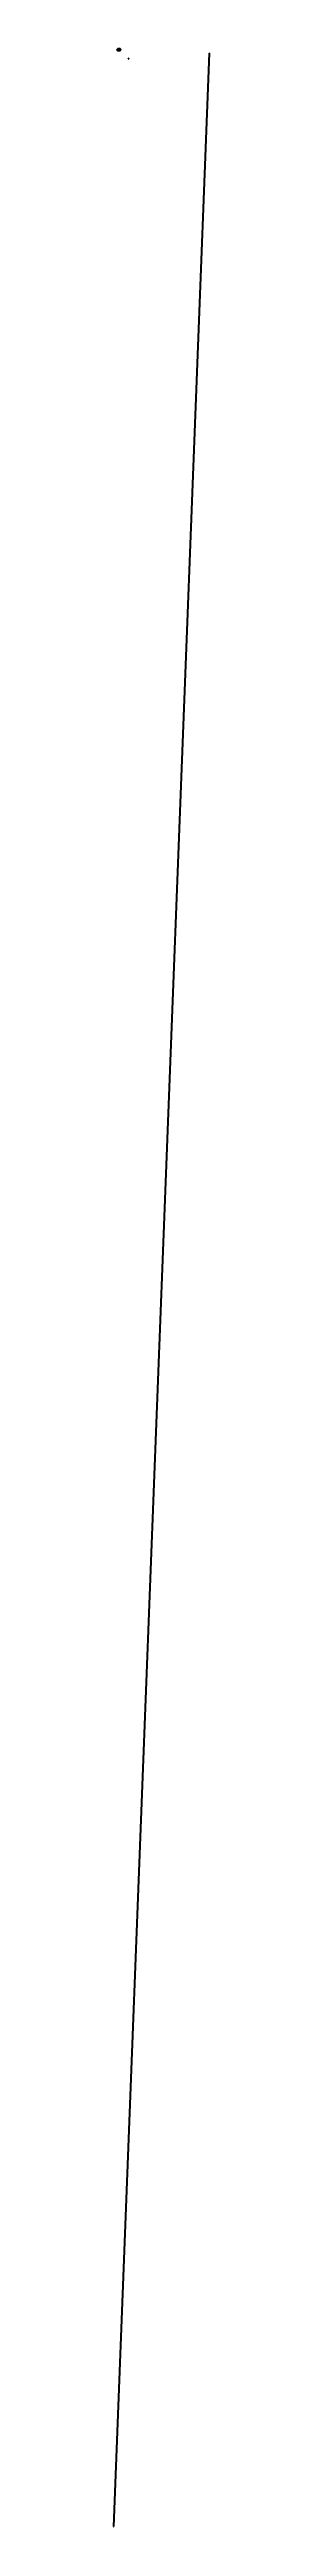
# Paper-space layout 'LAMINA DE TRABAJO' of a CAD drawing. Header units: millimetres. Extents: x 605506 to 656533, y -1192 to 1323863.
# The model-space entities are those that its viewports show. They can reach past a viewport. Long polylines and large blocks are cut down to what shows.
import ezdxf
from ezdxf.enums import TextEntityAlignment as Align

# ---------------------------------------------------------------- set-up
doc = ezdxf.new("R2010")
doc.units = ezdxf.units.MM
doc.header["$PDMODE"] = 35
doc.header["$PDSIZE"] = 1.5
doc.linetypes.add('ACAD_ISO02W100', pattern=[15, 12, -3])
for name, color, linetype in [('2', 7, 'Continuous'), ('4', 7, 'Continuous'), ('CVL_CUADCON', 1, 'Continuous'), ('CVL_CUADCON_LIN', 8, 'Continuous'), ('CVL_CUADCON_TIT', 1, 'Continuous'), ('CVL_CUADCON_TX', 2, 'Continuous'), ('LOTES', 3, 'Continuous'), ('MONTAJE', 6, 'Continuous'), ('NORTE', 1, 'Continuous'), ('NUMERO Y CIRCULO', 1, 'Continuous'), ('ROTULOS LOTES', 1, 'Continuous'), ('TEXTOS', 2, 'Continuous')]:
    doc.layers.add(name, color=color, linetype=linetype)
doc.layers.add('LETRAS P .25', color=2, linetype='Continuous', lineweight=25)
doc.styles.add('Courier', font='cour.ttf')
doc.styles.add('HECTOR LOPEZ', font='arial.ttf')
doc.styles.add('HUECA1', font='HUECA1.shx')
doc.styles.add('LOPEZ', font='TCCM____.TTF')
doc.styles.add('MONOTXT4', font='Monotxt4.shx')
doc.styles.add('ROMANS', font='ROMANS', dxfattribs={"height": 0.2})
doc.styles.add('ROTULOS', font='arial.ttf', dxfattribs={"height": 3})
doc.styles.get("Standard").update_dxf_attribs({"font": 'TCCM____.TTF'})
doc.styles.add('Style-ENGINEERING', font='ENGINEERING.shx')
doc.styles.add('TXT LOTE', font='swiss.ttf', dxfattribs={"width": 1.2, "height": 3})
doc.dimstyles.new('ISO-25', dxfattribs={"dimtxt": 2.5, "dimasz": 2.5, "dimexe": 1.25, "dimexo": 0.625, "dimtad": 1, "dimtxsty": 'Standard', "dimcen": 2.5, "dimadec": 0, "dimazin": 0, "dimtfac": 1, "dimtmove": 0, "dimatfit": 3, "dimfxl": 1, "dimarcsym": 0})
doc.dimstyles.get("Standard").update_dxf_attribs({"dimtxt": 5, "dimasz": 0.18, "dimexe": 0.18, "dimexo": 0.0625, "dimgap": 0.09, "dimtad": 0, "dimtih": 1, "dimtoh": 1, "dimdec": 4, "dimzin": 0, "dimdsep": 46, "dimtxsty": 'HECTOR LOPEZ', "dimcen": 0.09, "dimadec": 0, "dimazin": 0, "dimtfac": 1, "dimtdec": 4, "dimtofl": 0, "dimtmove": 2, "dimatfit": 3, "dimfxl": 0.18, "dimtolj": 1, "dimtzin": 0, "dimarcsym": 0})
doc.dimstyles.new('STANDARD$0', dxfattribs={"dimtxt": 0.6, "dimasz": 0.5, "dimexe": 0.125, "dimexo": 0.000625, "dimgap": 0.0625, "dimtad": 0, "dimzin": 1, "dimdsep": 46, "dimtxsty": 'ROMANS', "dimblk1": 'ARCHTICK', "dimblk2": 'ARCHTICK', "dimsah": 1, "dimcen": 2.5, "dimclrd": 1, "dimclre": 1, "dimclrt": 30, "dimaunit": 1, "dimadec": 0, "dimazin": 0, "dimtfac": 1, "dimtix": 1, "dimtofl": 0, "dimtmove": 1, "dimatfit": 3, "dimldrblk": 'ARCHTICK', "dimfxl": 1, "dimtolj": 1, "dimtzin": 1, "dimarcsym": 0})

# ---------------------------------------------------------------- blocks, each defined once
blk = doc.blocks.new('*D326')
at = {"color": 0, "lineweight": -2, "transparency": 16777216}
for p, q in [((608170, 1323829), (608170, 1323832)), ((608173, 1323830), (608233, 1323829)), ((608235, 1323828), (608235, 1323830))]:
    blk.add_line(p, q, dxfattribs=at)
at = {"color": 0, "transparency": 16777216}
for points in [[(608173, 1323831), (608173, 1323830), (608170, 1323830)], [(608233, 1323829), (608233, 1323829), (608235, 1323829)]]:
    blk.add_solid(points, dxfattribs=at)
at = {"layer": 'Defpoints', "color": 0, "transparency": 16777216}
for p in [(608170, 1323829), (608235, 1323829), (608235, 1323827)]:
    blk.add_point(p, dxfattribs=at)
at = {"color": 0, "transparency": 16777216, "insert": (608209, 1323831), "char_height": 2.5, "attachment_point": 5, "rotation": 358.780662}
blk.add_mtext('REF: 379M', dxfattribs=at)
blk = doc.blocks.new('*D327')
at = {"color": 0, "lineweight": -2, "transparency": 16777216}
for p, q in [((605519, -1189), (656532, 1321888)), ((656520, 1321891), (656533, 1321891)), ((605507, -1191), (605520, -1192))]:
    blk.add_line(p, q, dxfattribs=at)
at = {"color": 0, "transparency": 16777216}
for points in [[(656531, 1321888), (656532, 1321888), (656532, 1321891)], [(605518, -1189), (605519, -1189), (605519, -1192)]]:
    blk.add_solid(points, dxfattribs=at)
at = {"layer": 'Defpoints', "color": 0, "transparency": 16777216}
for p in [(656519, 1321891, 6), (656532, 1321891), (605506, -1191)]:
    blk.add_point(p, dxfattribs=at)
at = {"color": 0, "transparency": 16777216, "insert": (631023, 660350), "char_height": 2.5, "attachment_point": 5, "rotation": 87.791996}
blk.add_mtext('4.91m', dxfattribs=at)
blk = doc.blocks.new('*D328')
at = {"color": 0, "lineweight": -2, "transparency": 16777216}
for p, q in [((608170, 1323828), (608169, 1323814)), ((608169, 1323811), (608170, 1323811)), ((608170, 1323830), (608171, 1323830))]:
    blk.add_line(p, q, dxfattribs=at)
at = {"color": 0, "transparency": 16777216}
for points in [[(608169, 1323828), (608170, 1323828), (608170, 1323830)], [(608169, 1323814), (608169, 1323814), (608169, 1323811)]]:
    blk.add_solid(points, dxfattribs=at)
at = {"layer": 'Defpoints', "color": 0, "transparency": 16777216}
for p in [(608168, 1323811), (608169, 1323811), (608170, 1323830)]:
    blk.add_point(p, dxfattribs=at)
at = {"color": 0, "transparency": 16777216, "insert": (608167, 1323821), "char_height": 2.5, "attachment_point": 5, "rotation": 86.630242}
blk.add_mtext('33.42m', dxfattribs=at)
blk = doc.blocks.new('*D329')
at = {"color": 0, "lineweight": -2, "transparency": 16777216}
for p, q in [((608072, 1323768), (608072, 1323769)), ((608079, 1323780), (608074, 1323770)), ((608080, 1323782), (608079, 1323783))]:
    blk.add_line(p, q, dxfattribs=at)
at = {"color": 0, "transparency": 16777216}
for points in [[(608074, 1323771), (608074, 1323770), (608073, 1323768)], [(608079, 1323780), (608079, 1323780), (608080, 1323782)]]:
    blk.add_solid(points, dxfattribs=at)
at = {"layer": 'Defpoints', "color": 0, "transparency": 16777216}
for p in [(608073, 1323768), (608073, 1323768), (608080, 1323782)]:
    blk.add_point(p, dxfattribs=at)
at = {"color": 0, "transparency": 16777216, "insert": (608075, 1323776), "char_height": 2.5, "attachment_point": 5, "rotation": 62.483969}
blk.add_mtext('8.01m', dxfattribs=at)
blk = doc.blocks.new('*D332')
at = {"color": 0, "lineweight": -2, "transparency": 16777216}
for p, q in [((608044, 1323708), (608044, 1323709)), ((608055, 1323708), (608047, 1323708)), ((608057, 1323708), (608057, 1323709))]:
    blk.add_line(p, q, dxfattribs=at)
at = {"color": 0, "transparency": 16777216}
for points in [[(608047, 1323708), (608047, 1323707), (608044, 1323708)], [(608055, 1323708), (608055, 1323707), (608057, 1323707)]]:
    blk.add_solid(points, dxfattribs=at)
at = {"layer": 'Defpoints', "color": 0, "transparency": 16777216}
for p in [(608044, 1323708, 6), (608044, 1323708), (608057, 1323707, 4)]:
    blk.add_point(p, dxfattribs=at)
at = {"color": 0, "transparency": 16777216, "insert": (608051, 1323710), "char_height": 2.5, "attachment_point": 5, "rotation": 358.665054}
blk.add_mtext('6.0m', dxfattribs=at)
blk = doc.blocks.new('*D333')
at = {"color": 0, "lineweight": -2, "transparency": 16777216}
for p, q in [((608057, 1323724), (608056, 1323725)), ((608057, 1323727), (608059, 1323755)), ((608059, 1323757), (608058, 1323757))]:
    blk.add_line(p, q, dxfattribs=at)
at = {"color": 0, "transparency": 16777216}
for points in [[(608057, 1323727), (608057, 1323727), (608057, 1323724)], [(608059, 1323755), (608059, 1323755), (608059, 1323757)]]:
    blk.add_solid(points, dxfattribs=at)
at = {"layer": 'Defpoints', "color": 0, "transparency": 16777216}
for p in [(608057, 1323724), (608059, 1323757), (608060, 1323757)]:
    blk.add_point(p, dxfattribs=at)
at = {"color": 0, "transparency": 16777216, "insert": (608056, 1323741), "char_height": 2.5, "attachment_point": 5, "rotation": 85.977136}
blk.add_mtext('REF: 33.42 m', dxfattribs=at)
blk = doc.blocks.new('*D335')
at = {"color": 0, "lineweight": -2, "transparency": 16777216}
for p, q in [((608080, 1323782), (608078, 1323782)), ((608085, 1323845), (608080, 1323785)), ((608085, 1323847), (608084, 1323847))]:
    blk.add_line(p, q, dxfattribs=at)
at = {"color": 0, "transparency": 16777216}
for points in [[(608079, 1323785), (608080, 1323785), (608079, 1323782)], [(608084, 1323845), (608085, 1323845), (608085, 1323847)]]:
    blk.add_solid(points, dxfattribs=at)
at = {"layer": 'Defpoints', "color": 0, "transparency": 16777216}
for p in [(608079, 1323782), (608080, 1323782), (608086, 1323847)]:
    blk.add_point(p, dxfattribs=at)
at = {"color": 0, "transparency": 16777216, "insert": (608080, 1323815), "char_height": 2.5, "attachment_point": 5, "rotation": 85.112129}
blk.add_mtext('REF:51.33m', dxfattribs=at)
blk = doc.blocks.new('_ARCHTICK')
at = {"color": 0, "linetype": 'ByBlock', "const_width": 0.15}
blk.add_lwpolyline([(-0.5, -0.5), (0.5, 0.5)], dxfattribs=at)
blk = doc.blocks.new('*D315')
at = {"layer": 'CVL_CUADCON_TIT', "color": 1, "lineweight": -2, "ltscale": 0.5, "transparency": 16777216}
for p, q in [((621121, 1321360), (621121, 1321360)), ((621121, 1321360), (621147, 1321358)), ((621174, 1321357), (621148, 1321358)), ((621174, 1321357), (621174, 1321357))]:
    blk.add_line(p, q, dxfattribs=at)
at = {"layer": 'Defpoints', "color": 0, "ltscale": 0.5, "transparency": 16777216}
for p in [(621121, 1321360), (621174, 1321357), (621174, 1321357)]:
    blk.add_point(p, dxfattribs=at)
at = {"layer": 'CVL_CUADCON_TIT', "color": 1, "lineweight": -2, "ltscale": 0.5, "transparency": 16777216, "xscale": 0.5, "yscale": 0.5, "zscale": 0.5}
for p, rotation in [((621121, 1321360), 177.1392831517781), ((621174, 1321357), 357.139283151778)]:
    blk.add_blockref('_ARCHTICK', p, dxfattribs=dict(at, rotation=rotation))
at = {"layer": 'CVL_CUADCON_TIT', "color": 30, "lineweight": 30, "ltscale": 0.5, "transparency": 16777216, "insert": (621148, 1321358), "char_height": 0.2, "attachment_point": 5, "rotation": 357.139283, "style": 'ROMANS'}
blk.add_mtext('\\A1;53.56m.', dxfattribs=at)
blk = doc.blocks.new('*D336')
at = {"color": 0, "lineweight": -2, "transparency": 16777216}
for p, q in [((621138, 1321279), (621135, 1321279)), ((621137, 1321245), (621135, 1321245)), ((621137, 1321276), (621136, 1321248))]:
    blk.add_line(p, q, dxfattribs=at)
at = {"color": 0, "transparency": 16777216}
for points in [[(621136, 1321276), (621137, 1321276), (621137, 1321279)], [(621136, 1321248), (621136, 1321248), (621136, 1321245)]]:
    blk.add_solid(points, dxfattribs=at)
at = {"layer": 'Defpoints', "color": 0, "transparency": 16777216}
for p in [(621136, 1321245), (621138, 1321245), (621139, 1321279)]:
    blk.add_point(p, dxfattribs=at)
at = {"color": 0, "transparency": 16777216, "insert": (621134, 1321262), "char_height": 2.5, "attachment_point": 5, "rotation": 88.650858}
blk.add_mtext('24.93m', dxfattribs=at)

msp = doc.modelspace()

# ---------------------------------------------------------------- hatches: boundary and pattern name
h = msp.add_hatch(color=7)
h.set_gradient(color1=(0, 0, 255), color2=(255, 255, 0), tint=1)
h.paths.add_polyline_path([(621156.55131, 1321235.11813), (621156.73532, 1321243.68258), (621138.11077, 1321244.98768), (621137.94857, 1321236.4471)])

# ---------------------------------------------------------------- linework, layer by layer
at = {"color": 7, "lineweight": 53}
msp.add_lwpolyline([(621137.94857, 1321236.4471), (621138.11077, 1321244.98768), (621156.73532, 1321243.68258), (621156.55131, 1321235.11813), (621137.94857, 1321236.4471)], dxfattribs=at)
at = {"layer": '2', "color": 1, "linetype": 'Continuous'}
msp.add_lwpolyline([(621061.03692, 1321213.08193), (621088.17792, 1321218.84893), (621105.96292, 1321218.45493), (621134.43092, 1321216.09593), (621174.06392, 1321215.58893), (621216.99892, 1321215.10293), (621261.70292, 1321215.89893), (621313.01892, 1321215.72093), (621351.62992, 1321215.96993)], dxfattribs=at)
at = {"layer": '4', "color": 1, "linetype": 'Continuous'}
msp.add_line((621228.63892, 1321334.08293), (621227.19092, 1321348.26293), dxfattribs=at)
at = {"layer": 'CVL_CUADCON_LIN', "color": 1, "ltscale": 0.5, "const_width": 0.1, "flags": 128}
msp.add_lwpolyline([(617954.54167, 1321250.9017), (618630.52251, 1321461.85949), (619093.33428, 1321544.7629), (619665.84954, 1321528.01482), (619798.58455, 1321517.77424), (619978.07369, 1321504.42419), (620219.90332, 1321509.22391), (620466.54309, 1321465.57051), (620640.07447, 1321444.77181), (620887.77351, 1321446.3836), (621028.71023, 1321377.53137), (621146.89613, 1321348.26103), (621483.91198, 1321335.66422), (621519.28898, 1321358.61182)], dxfattribs=at)
at = {"layer": 'CVL_CUADCON_LIN', "color": 1, "linetype": 'ACAD_ISO02W100', "lineweight": 40, "ltscale": 0.5, "flags": 128}
for points in [[(621497.10897, 1321328.9804), (621080.58671, 1321344.55175)], [(621486.74176, 1321339.2439), (621083.3826, 1321356.66001)]]:
    msp.add_lwpolyline(points, dxfattribs=at)
at = {"layer": 'CVL_CUADCON_LIN', "color": 1, "ltscale": 0.5, "flags": 128}
for points in [[(621129.49571, 1321397.00619), (621130.50431, 1321411.97225), (621120.51182, 1321412.35971), (621119.50322, 1321397.39365)], [(621120.83552, 1321359.7787), (621130.82305, 1321359.27929), (621131.27767, 1321374.27281), (621121.29013, 1321374.77181)], [(621131.74811, 1321389.26543), (621121.76057, 1321389.76444), (621121.29013, 1321374.77181), (621131.27767, 1321374.27281)], [(621129.49571, 1321397.00619), (621130.50431, 1321411.97225), (621140.49673, 1321411.58468), (621139.48429, 1321396.61888)], [(621131.27767, 1321374.27281), (621130.82305, 1321359.27929), (621140.81059, 1321358.78028), (621141.26519, 1321373.77343)], [(621141.73566, 1321388.76643), (621131.74811, 1321389.26543), (621131.27767, 1321374.27281), (621141.26519, 1321373.77343)], [(621155.14799, 1321406.01489), (621140.15925, 1321406.59608), (621139.48429, 1321396.61888), (621154.47303, 1321396.03769)], [(621151.24201, 1321373.09285), (621141.26519, 1321373.77343), (621140.81059, 1321358.78028), (621150.79079, 1321358.09964)], [(621151.7232, 1321388.26743), (621141.73566, 1321388.76643), (621141.26519, 1321373.77343), (621151.24201, 1321373.09285)], [(621161.23698, 1321372.77591), (621161.23698, 1321372.77591), (621151.24201, 1321373.09285), (621150.79079, 1321358.09964), (621160.7838, 1321357.78237)], [(621161.71074, 1321387.76842), (621151.7232, 1321388.26743), (621151.24201, 1321373.09285), (621161.23698, 1321372.77591)], [(621161.23698, 1321372.77591), (621160.7838, 1321357.78237), (621170.76947, 1321357.28346), (621171.22452, 1321372.2769)], [(621171.41344, 1321395.38099), (621161.42168, 1321395.78689), (621162.24974, 1321410.76401), (621172.24143, 1321410.35636)], [(621171.22452, 1321372.2769), (621181.21207, 1321371.7779), (621180.75888, 1321356.78436), (621170.77134, 1321357.28336)], [(621181.7257, 1321394.98129), (621171.41344, 1321395.38099), (621172.24155, 1321410.35843), (621182.55369, 1321409.95666)], [(621180.75888, 1321356.78436), (621190.73398, 1321356.28597), (621191.19961, 1321371.2789), (621181.21207, 1321371.7779)], [(621191.67337, 1321386.27141), (621181.68582, 1321386.77042), (621181.21207, 1321371.7779), (621191.19961, 1321371.2789)], [(621191.71819, 1321394.59398), (621181.7257, 1321394.98129), (621182.55513, 1321409.95861), (621192.54619, 1321409.56935)], [(621191.19961, 1321371.2789), (621190.73398, 1321356.28597), (621200.72153, 1321355.78697), (621201.18715, 1321370.77989)], [(621201.66091, 1321385.77241), (621191.67337, 1321386.27141), (621191.19961, 1321371.2789), (621201.18715, 1321370.77989)], [(621201.59078, 1321394.21132), (621191.71819, 1321394.59398), (621192.54634, 1321409.57152), (621202.41877, 1321409.18669)], [(621211.17469, 1321370.28089), (621201.18715, 1321370.77989), (621200.72153, 1321355.78697), (621210.70907, 1321355.28797)], [(621211.64845, 1321385.27341), (621201.66091, 1321385.77241), (621201.18715, 1321370.77989), (621211.17469, 1321370.28089)], [(621211.58328, 1321393.82402), (621201.59078, 1321394.21132), (621202.42022, 1321409.18865), (621212.41127, 1321408.79939)], [(621210.70907, 1321355.28812), (621220.68795, 1321354.78939), (621221.16224, 1321369.78189), (621211.17469, 1321370.28089)], [(621221.16224, 1321369.78189), (621211.17469, 1321370.28089), (621211.64845, 1321385.27341), (621221.63599, 1321384.7744)], [(621221.57578, 1321393.43671), (621211.58328, 1321393.82402), (621212.41272, 1321408.80134), (621222.40377, 1321408.41208)], [(621231.14978, 1321369.28289), (621221.16224, 1321369.78189), (621220.68795, 1321354.78939), (621230.67549, 1321354.29039)], [(621231.62353, 1321384.2754), (621221.63599, 1321384.7744), (621221.16224, 1321369.78189), (621231.14978, 1321369.28289)], [(621231.56827, 1321393.0494), (621221.57578, 1321393.43671), (621222.40521, 1321408.41404), (621232.39626, 1321408.02477)], [(621241.13732, 1321368.78388), (621231.14978, 1321369.28289), (621230.67549, 1321354.29039), (621240.66303, 1321353.79138)], [(621241.61108, 1321383.7764), (621231.62353, 1321384.2754), (621231.14978, 1321369.28289), (621241.13732, 1321368.78388)], [(621241.56077, 1321392.6621), (621231.56827, 1321393.0494), (621232.39771, 1321408.02673), (621242.38876, 1321407.63747)], [(621240.66303, 1321353.79138), (621250.65057, 1321353.29238), (621251.12475, 1321368.28489), (621241.13732, 1321368.78388)], [(621251.59862, 1321383.27739), (621241.61108, 1321383.7764), (621241.13732, 1321368.78388), (621251.12486, 1321368.28488)], [(621251.55327, 1321392.27479), (621241.56077, 1321392.6621), (621242.39021, 1321407.63942), (621252.38126, 1321407.25016)], [(621261.1124, 1321367.78587), (621251.12486, 1321368.28488), (621250.65057, 1321353.29238), (621260.63811, 1321352.79338)], [(621261.58616, 1321382.77839), (621251.59862, 1321383.27739), (621251.12486, 1321368.28488), (621261.1124, 1321367.78587)], [(621261.54576, 1321391.88749), (621251.55327, 1321392.27479), (621252.3827, 1321407.25212), (621262.37375, 1321406.86286)], [(621270.62566, 1321352.29437), (621271.09995, 1321367.28687), (621261.1124, 1321367.78587), (621260.63811, 1321352.79338)], [(621270.62566, 1321352.29437), (621271.09995, 1321367.28687), (621261.1124, 1321367.78587), (621260.63811, 1321352.79338)], [(621271.5737, 1321382.27939), (621261.58616, 1321382.77839), (621261.1124, 1321367.78587), (621271.09995, 1321367.28687)], [(621271.53826, 1321391.50018), (621261.54576, 1321391.88749), (621262.3752, 1321406.86481), (621272.36625, 1321406.47555)], [(621281.08749, 1321366.78787), (621271.09995, 1321367.28687), (621270.62566, 1321352.29437), (621280.6132, 1321351.79537)], [(621281.08749, 1321366.78787), (621271.09995, 1321367.28687), (621271.5737, 1321382.27939), (621281.56124, 1321381.78038)], [(621281.53076, 1321391.11287), (621271.53826, 1321391.50018), (621272.3677, 1321406.47751), (621282.52836, 1321406.07694)], [(621290.60067, 1321351.29637), (621280.6132, 1321351.79537), (621281.08749, 1321366.78787), (621291.07487, 1321366.28371)], [(621291.46383, 1321378.59541), (621290.58145, 1321380.57791), (621281.56124, 1321381.78038), (621281.08749, 1321366.78787), (621291.07446, 1321366.28373)], [(621291.52312, 1321390.72356), (621292.5209, 1321405.69034), (621282.52848, 1321406.07965), (621281.53076, 1321391.11287)], [(621309.3625, 1321388.26256), (621299.36524, 1321388.50929), (621299.8754, 1321403.49748), (621309.87139, 1321403.25393)], [(621300.41873, 1321364.03029), (621310.25028, 1321365.30526), (621309.81688, 1321350.31165), (621300.15108, 1321349.03305)], [(621311.16279, 1321380.2776), (621304.26516, 1321380.43522), (621300.77337, 1321377.92577), (621300.41873, 1321364.03029), (621310.25028, 1321365.30526)], [(621309.87276, 1321403.25389), (621319.86972, 1321403.00716), (621319.35902, 1321388.01585), (621309.36248, 1321388.26194)], [(621310.25028, 1321365.30526), (621320.33596, 1321365.07152), (621319.81421, 1321350.0806), (621309.81688, 1321350.31165)], [(621310.25028, 1321365.30526), (621320.33596, 1321365.07152), (621321.15935, 1321380.04917), (621311.16279, 1321380.2776)], [(621319.86972, 1321403.00716), (621329.86668, 1321402.76044), (621329.35641, 1321387.76912), (621319.35902, 1321388.01585)], [(621320.33596, 1321365.07152), (621330.33336, 1321364.84333), (621329.8116, 1321349.85241), (621319.81421, 1321350.0806)], [(621321.15935, 1321380.04917), (621331.15674, 1321379.82072), (621330.33336, 1321364.84333), (621320.33596, 1321365.07152)], [(621329.86668, 1321402.76044), (621339.86363, 1321402.51372), (621339.49357, 1321387.51894), (621329.35641, 1321387.76912)], [(621329.8116, 1321349.85241), (621339.80899, 1321349.62396), (621340.33075, 1321364.61488), (621330.33336, 1321364.84333)], [(621331.15674, 1321379.82072), (621341.15413, 1321379.59227), (621340.33075, 1321364.61488), (621330.33336, 1321364.84333)], [(621339.86363, 1321402.51371), (621349.86067, 1321402.267), (621349.63073, 1321387.26876), (621339.49357, 1321387.51894)], [(621339.80899, 1321349.62396), (621349.80638, 1321349.39551), (621350.32814, 1321364.38643), (621340.33075, 1321364.61488)], [(621340.33075, 1321364.61488), (621350.32814, 1321364.38643), (621351.15152, 1321379.36382), (621341.15413, 1321379.59227)], [(621349.86067, 1321402.267), (621359.85802, 1321402.02026), (621359.76788, 1321387.01858), (621349.63073, 1321387.26876)], [(621350.32814, 1321364.38643), (621360.32553, 1321364.15798), (621359.80377, 1321349.16706), (621349.80638, 1321349.39551)]]:
    msp.add_lwpolyline(points, close=True, dxfattribs=at)
for points in [[(621291.35182, 1321381.18225), (621121.18602, 1321396.90812)], [(621171.37893, 1321216.77082), (621171.37893, 1321216.77082)], [(621300.77335, 1321377.92575), (621304.26516, 1321380.43522)], [(621460.66579, 1321384.51294), (621301.0254, 1321388.45278)]]:
    msp.add_lwpolyline(points, dxfattribs=at)
at = {"layer": 'CVL_CUADCON_LIN', "color": 1, "flags": 128}
for points in [[(621275.13091, 1321382.68521), (621272.57409, 1321387.06618)], [(621460.30491, 1321411.90721), (621275.13091, 1321382.68521)]]:
    msp.add_lwpolyline(points, dxfattribs=at)
at = {"layer": 'CVL_CUADCON_LIN', "color": 1, "lineweight": 25, "ltscale": 0.5, "flags": 128}
for points in [[(621280.39335, 1321372.79936), (621273.16598, 1321372.71645)], [(621291.35334, 1321381.18598), (621476.52734, 1321383.40798)], [(621291.35461, 1321381.18599), (621476.52861, 1321383.40799)]]:
    msp.add_lwpolyline(points, dxfattribs=at)
at = {"layer": 'CVL_CUADCON_LIN', "color": 1, "lineweight": 30, "ltscale": 0.5, "flags": 128}
msp.add_lwpolyline([(621291.35309, 1321381.18226), (621476.52709, 1321383.40426)], dxfattribs=at)
at = {"layer": 'CVL_CUADCON_LIN', "color": 1, "ltscale": 0.5}
for centre, radius in [((621121.18602, 1321396.90812), 0.7531), ((621291.35182, 1321381.18225), 0.51029)]:
    msp.add_circle(centre, radius, dxfattribs=at)
at = {"layer": 'CVL_CUADCON_TIT', "ltscale": 0.5}
for p, q in [((621146.01692, 1321283.75819), (621133.94064, 1321283.50207)), ((621138.72492, 1321270.32467), (621138.90528, 1321278.72274)), ((621149.64491, 1321290.72273), (621146.01692, 1321283.75819))]:
    msp.add_line(p, q, dxfattribs=at)
at = {"layer": 'CVL_CUADCON_TIT', "ltscale": 0.5, "flags": 128}
msp.add_lwpolyline([(621133.46448, 1321266.74262), (621133.5191, 1321274.89084), (621114.83464, 1321274.12072), (621115.20525, 1321266.57857)], close=True, dxfattribs=at)
at = {"layer": 'CVL_CUADCON_TIT', "color": 1, "ltscale": 0.5, "flags": 128}
for points in [[(621133.79374, 1321283.50606), (621133.52374, 1321274.82606), (621114.84374, 1321274.13606), (621115.18374, 1321283.85606)], [(621165.84507, 1321311.15578), (621156.25507, 1321311.40578), (621154.28507, 1321286.67578), (621155.69507, 1321284.55578), (621165.79507, 1321283.36578)]]:
    msp.add_lwpolyline(points, close=True, dxfattribs=at)
at = {"layer": 'CVL_CUADCON_TIT', "ltscale": 0.5, "flags": 128}
msp.add_lwpolyline([(621158.67574, 1321341.28995), (621153.95493, 1321341.86812), (621151.8794, 1321316.58029), (621151.33352, 1321311.16009), (621150.3647, 1321299.21052)], dxfattribs=at)
at = {"layer": 'CVL_CUADCON_TIT', "color": 1, "ltscale": 0.5, "flags": 128}
msp.add_lwpolyline([(621158.66558, 1321341.02476), (621156.86006, 1321316.342), (621156.2549, 1321311.44212)], dxfattribs=at)
at = {"layer": 'CVL_CUADCON_TIT', "color": 1, "lineweight": 30, "ltscale": 0.5, "flags": 128}
msp.add_lwpolyline([(621175.52579, 1321234.19816), (621175.39929, 1321226.19916), (621157.41209, 1321226.87896), (621157.54109, 1321234.87796)], close=True, dxfattribs=at)
at = {"layer": 'LETRAS P .25', "color": 1, "flags": 128}
for points in [[(621171.69828, 1321387.26942), (621161.71074, 1321387.76842), (621161.23698, 1321372.77591), (621171.22452, 1321372.2769)], [(621181.68582, 1321386.77042), (621171.69828, 1321387.26942), (621171.22452, 1321372.2769), (621181.21207, 1321371.7779)]]:
    msp.add_lwpolyline(points, close=True, dxfattribs=at)
msp.add_lwpolyline([(621351.15152, 1321379.36382), (621341.15413, 1321379.59227), (621331.15674, 1321379.82072), (621321.15935, 1321380.04917), (621311.16279, 1321380.2776), (621304.26516, 1321380.43522), (621300.77335, 1321377.92575), (621300.41873, 1321364.03029), (621310.25028, 1321365.30526), (621320.33596, 1321365.07152), (621330.33336, 1321364.84333), (621340.33075, 1321364.61488), (621350.32814, 1321364.38643)], dxfattribs=at)
at = {"layer": 'LOTES', "color": 1}
msp.add_lwpolyline([(621469.77399, 1321346.6537), (621309.81722, 1321350.31121), (621300.15142, 1321349.03261), (621290.60101, 1321351.29593), (621170.76981, 1321357.28302), (621150.79028, 1321358.08269), (621120.83587, 1321359.77827), (621112.76407, 1321361.38121), (621117.65805, 1321396.09704), (621117.80155, 1321412.83752)], dxfattribs=at)
at = {"layer": 'MONTAJE', "color": 1}
for p, q in [((621113.70616, 1321212.4132), (621115.35999, 1321274.15513)), ((621114.05613, 1321225.47851), (621132.25511, 1321225.67127)), ((621132.75711, 1321233.65551), (621114.31399, 1321235.10506)), ((621133.10101, 1321242.14855), (621114.53088, 1321243.20216)), ((621133.05764, 1321250.24843), (621114.74777, 1321251.29925)), ((621133.34533, 1321258.6435), (621114.97002, 1321259.59628)), ((621115.16499, 1321266.87367), (621133.46448, 1321266.74262)), ((621115.6148, 1321283.66764), (621133.80429, 1321283.53204)), ((621115.61963, 1321283.84786), (621117.20962, 1321343.20618)), ((621131.85479, 1321211.04675), (621132.25511, 1321225.67127)), ((621132.25511, 1321225.67127), (621132.75711, 1321233.65551)), ((621132.75711, 1321233.65551), (621133.10101, 1321242.14855)), ((621133.05764, 1321250.24843), (621133.34533, 1321258.6435)), ((621133.10101, 1321242.14855), (621133.05764, 1321250.24843)), ((621133.46448, 1321266.74262), (621133.34533, 1321258.6435)), ((621137.94851, 1321236.44414), (621136.94039, 1321210.66384)), ((621156.403, 1321226.86063), (621137.53132, 1321227.89496)), ((621138.27303, 1321253.53121), (621137.94851, 1321236.44414)), ((621137.94851, 1321236.44414), (621156.55131, 1321235.11813)), ((621138.27303, 1321253.53121), (621138.56138, 1321261.92626)), ((621138.27303, 1321253.53121), (621156.9154, 1321252.06422)), ((621138.72492, 1321270.32467), (621138.56138, 1321261.92626)), ((621138.56138, 1321261.92626), (621157.29308, 1321260.89615)), ((621138.72492, 1321270.32467), (621157.19043, 1321269.19552)), ((621138.90528, 1321278.72274), (621157.48434, 1321277.84052)), ((621156.55131, 1321235.11813), (621156.0862, 1321209.22231)), ((621156.23884, 1321217.72094), (621175.19557, 1321216.43931)), ((621156.9154, 1321252.06422), (621156.55131, 1321235.11813)), ((621175.59061, 1321242.20718), (621156.71894, 1321243.2415)), ((621175.78654, 1321251.0049), (621156.91487, 1321252.03923)), ((621157.29308, 1321260.89615), (621156.9154, 1321252.06422)), ((621157.48434, 1321277.84052), (621157.19043, 1321269.19552)), ((621157.19043, 1321269.19552), (621157.29308, 1321260.89615)), ((621176.07394, 1321268.40614), (621157.19043, 1321269.19552)), ((621175.50544, 1321259.72473), (621157.29308, 1321260.89615)), ((621176.36987, 1321277.1011), (621157.48434, 1321277.84052)), ((621175.19557, 1321216.43931), (621174.93286, 1321207.8033)), ((621175.19557, 1321216.43931), (621175.39367, 1321225.84528)), ((621175.4856, 1321252.65446), (621175.86223, 1321261.3463)), ((621175.79593, 1321244.06006), (621175.4856, 1321252.65446)), ((621175.50544, 1321259.72473), (621176.07394, 1321268.40614)), ((621175.52792, 1321234.36693), (621175.6045, 1321242.53186)), ((621175.6045, 1321242.53186), (621175.79697, 1321251.22973)), ((621176.07394, 1321268.40614), (621176.36987, 1321277.1011)), ((621179.87256, 1321207.43138), (621181.43141, 1321276.08082)), ((621185.87285, 1321299.58632), (621180.13984, 1321298.19256)), ((621180.13984, 1321298.19256), (621182.16937, 1321283.93629)), ((621180.57272, 1321215.90231), (621206.98872, 1321214.11436)), ((621180.58063, 1321232.90466), (621208.2699, 1321231.35412)), ((621180.64315, 1321258.64921), (621208.85083, 1321257.3736)), ((621180.68942, 1321241.50397), (621208.53387, 1321239.95007)), ((621180.86713, 1321250.05212), (621208.80427, 1321248.90378)), ((621181.10707, 1321267.33683), (621208.89583, 1321266.02348)), ((621181.43079, 1321276.07089), (621208.23727, 1321274.37616)), ((621185.89744, 1321291.92636), (621185.8674, 1321301.28632)), ((621185.8674, 1321301.28632), (621208.26477, 1321299.35615)), ((621185.92749, 1321282.56641), (621208.24416, 1321280.63616)), ((621206.34395, 1321205.43829), (621208.2699, 1321231.35412)), ((621208.89583, 1321266.02348), (621208.23727, 1321274.37616)), ((621208.80636, 1321248.82372), (621208.2699, 1321231.35412)), ((621208.89583, 1321266.02348), (621208.80636, 1321248.82372))]:
    msp.add_line(p, q, dxfattribs=at)
for points in [[(621113.70616, 1321212.4132), (621206.34395, 1321205.43829)], [(621182.16937, 1321283.93629), (621174.86983, 1321283.85485), (621174.78727, 1321282.15686), (621154.39875, 1321282.84099)], [(621185.92749, 1321282.56641), (621185.89744, 1321291.92636), (621208.25447, 1321289.99616)], [(621208.23727, 1321274.37616), (621208.31695, 1321346.74817)]]:
    msp.add_lwpolyline(points, dxfattribs=at)
at = {"layer": 'MONTAJE', "color": 1, "linetype": 'Continuous', "ltscale": 0.18, "const_width": 0.1, "flags": 128}
for points in [[(621118.7104, 1321341.92276), (621146.55426, 1321338.8197), (621151.80811, 1321339.31731)], [(621154.72137, 1321341.28536), (621208.31323, 1321343.36914)]]:
    msp.add_lwpolyline(points, dxfattribs=at)
at = {"layer": 'MONTAJE', "color": 1}
msp.add_point((621208.2699, 1321231.35412), dxfattribs=at)

# ---------------------------------------------------------------- texts
at = {"layer": 'CVL_CUADCON_LIN', "color": 1, "ltscale": 0.5}
for s, p in [('B34', (621123.71939, 1321365.86888)), ('B32', (621133.55114, 1321366.11043)), ('B30', (621144.18886, 1321365.62733)), ('B28', (621152.97312, 1321365.54681)), ('B26', (621163.32439, 1321364.07602)), ('B24', (621173.98245, 1321363.62497)), ('B22', (621183.55657, 1321364.16631)), ('B20', (621194.03411, 1321363.35411)), ('B18', (621202.77091, 1321362.461)), ('B16', (621213.57982, 1321361.29742)), ('B14', (621224.19042, 1321360.84129)), ('B12', (621232.9501, 1321360.69315)), ('C17', (621313.45676, 1321394.92205)), ('C16', (621323.23004, 1321394.34515)), ('C15', (621333.17366, 1321394.77704)), ('C14', (621343.18508, 1321394.43817))]:
    msp.add_text(s, height=2, dxfattribs=at).set_placement(p)
for s, p in [('B33', (621124.83554, 1321381.89323)), ('B31', (621134.31624, 1321380.93254)), ('B29', (621144.12191, 1321380.8899)), ('B27', (621154.81557, 1321379.97099)), ('B25', (621163.71932, 1321379.6458)), ('B23', (621175.22402, 1321378.20979)), ('B21', (621183.95828, 1321377.95339)), ('B19', (621194.72736, 1321377.12165)), ('B17', (621203.94299, 1321377.0255)), ('B15', (621214.7341, 1321376.48611)), ('B13', (621224.62857, 1321375.55783)), ('A12', (621234.94276, 1321399.31689)), ('B11', (621234.84509, 1321375.55783)), ('B10', (621242.97254, 1321360.18738)), ('A10', (621245.24348, 1321398.31106)), ('B9', (621245.90232, 1321374.56114)), ('B8', (621253.50008, 1321359.88408)), ('B7', (621255.101, 1321374.66941)), ('A8', (621255.5043, 1321398.52115)), ('B6', (621263.62338, 1321359.27708)), ('B6', (621263.62338, 1321359.27708)), ('A6', (621265.98466, 1321399.0998)), ('B5', (621265.965, 1321373.83102)), ('B4', (621273.906, 1321358.63295)), ('B3', (621274.70349, 1321373.74543)), ('A4', (621276.41971, 1321398.6434)), ('B2', (621283.25638, 1321358.23388)), ('A2', (621284.56933, 1321398.69881)), ('B1', (621284.49626, 1321372.90157)), ('C18', (621302.65632, 1321395.48996))]:
    msp.add_text(s, height=2, rotation=356.5687164262, dxfattribs=at).set_placement(p)
at = {"layer": 'CVL_CUADCON_LIN', "color": 1, "lineweight": 25, "ltscale": 0.5}
msp.add_text('20', height=0.1, rotation=90, dxfattribs=at).set_placement((621290.91609, 1321361.26558), align=Align.MIDDLE_LEFT)
msp.add_text('22', height=0.1, rotation=90, dxfattribs=at).set_placement((621301.26553, 1321399.27882), align=Align.BOTTOM_RIGHT)
at = {"layer": 'CVL_CUADCON_LIN', "color": 1, "ltscale": 0.5, "char_height": 2, "attachment_point": 1}
for s, insert, width in [('GPS Nº 1', (621282.53592, 1321383.61092), 10), ('D42', (621302.49915, 1321356.89458), 4.8122802), ('D43', (621303.65811, 1321373.29847), 4.8122802), ('D40', (621313.09336, 1321356.40172), 4.8122802), ('D41', (621313.95556, 1321374.17432), 4.8122802), ('D38', (621323.04613, 1321358.98108), 4.8122802), ('D39', (621323.36589, 1321373.65854), 4.8122802), ('D36', (621332.97606, 1321358.5059), 4.8122802), ('D37', (621333.38774, 1321372.77175), 4.8122802), ('D34', (621341.51565, 1321358.62149), 4.8122802), ('D35', (621343.45258, 1321372.5075), 4.8122802)]:
    msp.add_mtext(s, dxfattribs=dict(at, insert=insert, width=width))
at = {"layer": 'LETRAS P .25', "color": 1, "style": 'Courier'}
for s, p in [('10', (621119.50322, 1321397.39365)), ('18', (621120.82353, 1321359.79154)), ('20', (621121.29013, 1321374.77181)), ('15', (621165.35551, 1321398.11287)), ('24', (621300.08198, 1321350.83531)), ('24', (621300.41873, 1321364.03029)), ('21', (621303.37822, 1321391.27929))]:
    msp.add_text(s, height=1.8, dxfattribs=at).set_placement(p, align=Align.TOP_RIGHT)
msp.add_text('19', height=1.8, dxfattribs=at).set_placement((621121.76057, 1321389.76444), align=Align.BOTTOM_RIGHT)
for s, p in [('11', (621129.49571, 1321397.00619)), ('18', (621131.7423, 1321389.08)), ('16', (621140.80465, 1321358.58433)), ('23', (621151.24201, 1321373.09285)), ('16', (621151.71742, 1321388.08531)), ('14', (621160.77785, 1321357.58545)), ('15', (621161.71074, 1321387.76842)), ('14', (621171.41344, 1321395.3809)), ('14', (621171.69249, 1321387.0862)), ('12', (621180.75294, 1321356.58765)), ('13', (621181.68582, 1321386.77042)), ('11', (621190.73398, 1321356.28597)), ('12', (621191.66758, 1321386.08819)), ('12', (621191.71819, 1321394.59398)), ('10', (621200.71567, 1321355.59848)), ('11', (621201.66091, 1321385.77241)), ('10', (621211.58328, 1321393.82402)), ('10', (621211.64266, 1321385.09019)), ('8', (621220.68216, 1321354.60653)), ('9', (621221.57578, 1321393.43671)), ('9', (621221.63599, 1321384.7744)), ('8', (621231.56827, 1321393.0494)), ('8', (621231.61774, 1321384.09218)), ('6', (621240.65725, 1321353.60852)), ('7', (621241.56077, 1321392.6621)), ('7', (621241.61108, 1321383.7764)), ('33', (621251.12449, 1321368.2849)), ('5', (621250.65057, 1321353.29238)), ('6', (621251.55327, 1321392.27479)), ('6', (621251.59283, 1321383.09418)), ('4', (621260.63233, 1321352.61051)), ('4', (621260.63233, 1321352.61051)), ('5', (621261.58616, 1321382.77839)), ('35', (621271.09995, 1321367.28687)), ('35', (621271.09995, 1321367.28687)), ('3', (621270.62566, 1321352.29437)), ('3', (621270.62566, 1321352.29437)), ('4', (621271.53826, 1321391.50018)), ('4', (621271.56791, 1321382.09617)), ('2', (621280.60741, 1321351.6125)), ('20', (621309.35819, 1321388.26205)), ('23', (621309.81688, 1321350.31165)), ('21', (621311.16279, 1321380.2776)), ('22', (621319.81421, 1321350.0806)), ('26', (621320.33188, 1321364.95437)), ('18', (621329.35641, 1321387.76912)), ('19', (621331.15674, 1321379.82072)), ('28', (621340.32659, 1321364.49552)), ('16', (621349.62927, 1321387.17402)), ('19', (621349.80638, 1321349.39551)), ('17', (621351.0704, 1321381.36294))]:
    msp.add_text(s, height=1.8, dxfattribs=at).set_placement(p, align=Align.TOP_CENTER)
for s, p in [('17', (621130.82483, 1321359.2918)), ('21', (621131.28349, 1321374.45824)), ('12', (621139.48429, 1321396.61888)), ('22', (621141.26519, 1321373.77343)), ('17', (621141.73566, 1321388.76643)), ('15', (621150.79626, 1321358.28137)), ('24', (621161.23743, 1321372.79074)), ('13', (621170.77134, 1321357.2834)), ('25', (621171.23078, 1321372.47495)), ('26', (621181.21207, 1321371.7779)), ('13', (621181.7348, 1321395.14596)), ('27', (621191.2054, 1321371.46211)), ('28', (621201.18715, 1321370.77989)), ('11', (621201.59995, 1321394.37689)), ('29', (621211.18048, 1321370.46411)), ('9', (621210.70907, 1321355.28812)), ('30', (621221.16224, 1321369.78189)), ('31', (621231.15556, 1321369.46575)), ('7', (621230.67549, 1321354.29039)), ('32', (621241.1374, 1321368.78388)), ('34', (621261.11819, 1321367.96875)), ('34', (621261.11819, 1321367.96875)), ('5', (621261.55493, 1321392.05305)), ('36', (621281.09327, 1321366.97073)), ('3', (621281.53076, 1321391.11287)), ('3', (621281.56124, 1321381.78038)), ('22', (621304.26516, 1321380.43522)), ('25', (621310.25028, 1321365.30526)), ('19', (621319.36221, 1321388.10959)), ('20', (621321.20359, 1321379.6923)), ('21', (621329.8116, 1321349.85241)), ('27', (621330.33336, 1321364.84333)), ('17', (621339.49357, 1321387.51894)), ('20', (621339.81315, 1321349.74332)), ('18', (621341.11725, 1321379.02723)), ('29', (621350.32814, 1321364.38643))]:
    msp.add_text(s, height=1.8, dxfattribs=at).set_placement(p, align=Align.BOTTOM_CENTER)
for s, p in [('1', (621154.47303, 1321396.03769)), ('1', (621290.60067, 1321351.29637)), ('37', (621291.07487, 1321366.28371)), ('2', (621291.52312, 1321390.72356))]:
    msp.add_text(s, height=1.8, dxfattribs=at).set_placement(p, align=Align.TOP_LEFT)
msp.add_text('2', height=1.8, dxfattribs=at).set_placement((621290.58145, 1321380.57791), align=Align.BOTTOM_LEFT)
msp.add_text('1', height=1.8, dxfattribs=at).set_placement((621291.46383, 1321378.59541), align=Align.MIDDLE_LEFT)
msp.add_text('23', height=1.8, dxfattribs=at).set_placement((621300.77335, 1321377.92575), align=Align.MIDDLE_RIGHT)
at = {"layer": 'NUMERO Y CIRCULO', "color": 1, "style": 'TXT LOTE', "width": 1.2}
for s, p in [('28', (621196.03763, 1321285.47684)), ('29', (621196.26317, 1321295.56262))]:
    msp.add_text(s, height=1.75, rotation=7.9604438791, dxfattribs=at).set_placement(p)

# ---------------------------------------------------------------- dimensions: what is measured, and where the dimension line sits
at = {"color": 7}
dim = msp.add_aligned_dim(p1=(621138.90528, 1321278.72274), p2=(621138.11077, 1321244.98768), distance=-2.22156, text='24.93m', dimstyle='ISO-25', override={"dimfxl": 0.18}, dxfattribs=at)
dim.commit()
dim.dimension.update_dxf_attribs({"geometry": '*D336', "text_midpoint": (621134.37631, 1321261.95251)})
at = {"layer": 'CVL_CUADCON_TIT', "color": 1, "lineweight": 30, "ltscale": 0.5}
dim = msp.add_aligned_dim(p1=(621120.83305, 1321359.77883), p2=(621174.32142, 1321357.10599), distance=0.00001, dimstyle='STANDARD$0', override={"dimpost": 'm.', "dimfxl": 31.75}, dxfattribs=at)
dim.commit()
dim.dimension.update_dxf_attribs({"geometry": '*D315', "text_midpoint": (621147.57724, 1321358.44242)})

# ---------------------------------------------------------------- leaders
at = {"layer": 'CVL_CUADCON_LIN', "color": 1, "ltscale": 0.5}
msp.add_leader([(621290.90629, 1321380.93345), (621307.08678, 1321483.23833), (621292.40966, 1321482.91003)], dimstyle='Standard', override={"dimasz": 2.25, "dimgap": 0.09, "dimtad": 0}, dxfattribs=at)

psp = doc.layouts.new('LAMINA DE TRABAJO')

# ---------------------------------------------------------------- hatches: boundary and pattern name
h = psp.add_hatch()
h.set_pattern_fill('ANGLE', scale=0.048905, angle=117.499760619)
h.set_pattern_definition([(117.49976, (608278.64175, 1323753.65543), (-0.3030038, -0.1577322), [0.2484366, -0.0931637]), (207.49976, (608278.64175, 1323753.65543), (0.1577322, -0.3030038), [0.2484366, -0.0931637])])
edge = h.paths.add_edge_path()
edge.add_arc((608176.7065, 1323782.5092), 13.6171, 49.6599746064, 101.434558758)
edge.add_line((608174.0069, 1323795.8561), (608173.7422, 1323794.8842))
edge.add_line((608173.7422, 1323794.8842), (608171.0315, 1323796.2518))
edge.add_line((608171.0315, 1323796.2518), (608174.5935, 1323797.8714))
edge.add_line((608174.5935, 1323797.8714), (608174.3303, 1323797.0198))
edge.add_arc((608176.3055, 1323785.1479), 12.0351, 40.0282604446, 99.4462667595, ccw=False)
at = {"layer": 'TEXTOS', "true_color": 0x000000}
h = psp.add_hatch(color=18, dxfattribs=at)
h.dxf.hatch_style = 1
h.paths.add_polyline_path([(607982.0777, 1323831.5794), (607987.7849, 1323829.6392), (607982.0859, 1323835.3779), (607976.3573, 1323829.6595)])
h = psp.add_hatch(color=18, dxfattribs=at)
h.dxf.hatch_style = 1
h.paths.add_polyline_path([(607978.0016, 1323826.4848), (607979.7561, 1323826.4848), (607980.5183, 1323828.9192), (607981.3847, 1323826.4848), (607982.716, 1323826.4848), (607983.5823, 1323828.9192), (607984.3446, 1323826.4848), (607986.0991, 1323826.4848), (607984.5363, 1323829.4402), (607982.9938, 1323829.4932), (607982.0669, 1323827.7815), (607981.1356, 1323829.4402), (607979.5644, 1323829.4402)])
h = psp.add_hatch(color=18, dxfattribs=at)
h.dxf.hatch_style = 1
h.paths.add_polyline_path([(607980.4726, 1323828.505), (607981.4194, 1323826.132), (607981.396, 1323826.4848), (607981.3847, 1323826.4848), (607980.5183, 1323828.9192), (607979.8345, 1323826.7352), (607979.7661, 1323826.5044), (607979.7622, 1323826.5044), (607979.7561, 1323826.4848), (607978.0116, 1323826.4848), (607978.0116, 1323825.8936), (607979.7516, 1323825.8936)])
h.paths.add_polyline_path([(607982.726, 1323826.5044), (607982.723, 1323826.5044), (607982.716, 1323826.4848), (607982.0769, 1323826.4848), (607982.0769, 1323826.132), (607982.7333, 1323826.132)])
h.paths.add_polyline_path([(607982.0769, 1323826.4848), (607981.396, 1323826.4848), (607981.4194, 1323826.132), (607982.0769, 1323826.132)])
h.paths.add_polyline_path([(607983.5858, 1323828.505), (607984.3691, 1323825.8936), (607986.1092, 1323825.8936), (607986.1092, 1323826.4848), (607984.3446, 1323826.4848), (607983.5838, 1323828.9145), (607982.726, 1323826.5044), (607982.7333, 1323826.132)])
h = psp.add_hatch(color=18, dxfattribs=at)
h.dxf.hatch_style = 1
h.paths.add_polyline_path([(608152.4369, 1323841.0873), (608156.5388, 1323839.6928), (608152.4428, 1323843.8174), (608148.3255, 1323839.7074)])
h = psp.add_hatch(color=18, dxfattribs=at)
h.dxf.hatch_style = 1
h.paths.add_polyline_path([(608149.5072, 1323837.4256), (608150.7682, 1323837.4256), (608151.3161, 1323839.1753), (608151.9388, 1323837.4256), (608152.8956, 1323837.4256), (608153.5183, 1323839.1753), (608154.0661, 1323837.4256), (608155.3272, 1323837.4256), (608154.2039, 1323839.5498), (608153.0953, 1323839.5878), (608152.4291, 1323838.3576), (608151.7598, 1323839.5498), (608150.6305, 1323839.5498)])
h = psp.add_hatch(color=18, dxfattribs=at)
h.dxf.hatch_style = 1
h.paths.add_polyline_path([(608151.2832, 1323838.8776), (608151.9637, 1323837.1721), (608151.9469, 1323837.4256), (608151.9388, 1323837.4256), (608151.3161, 1323839.1753), (608150.8246, 1323837.6056), (608150.7755, 1323837.4397), (608150.7727, 1323837.4397), (608150.7682, 1323837.4256), (608149.5144, 1323837.4256), (608149.5144, 1323837.0007), (608150.765, 1323837.0007)])
h.paths.add_polyline_path([(608152.9029, 1323837.4397), (608152.9006, 1323837.4397), (608152.8956, 1323837.4256), (608152.4363, 1323837.4256), (608152.4363, 1323837.1721), (608152.9081, 1323837.1721)])
h.paths.add_polyline_path([(608152.4363, 1323837.4256), (608151.9469, 1323837.4256), (608151.9637, 1323837.1721), (608152.4363, 1323837.1721)])
h.paths.add_polyline_path([(608153.5208, 1323838.8776), (608154.0838, 1323837.0007), (608155.3344, 1323837.0007), (608155.3344, 1323837.4256), (608154.0661, 1323837.4256), (608153.5193, 1323839.1719), (608152.9029, 1323837.4397), (608152.9081, 1323837.1721)])

# ---------------------------------------------------------------- linework, layer by layer
at = {"lineweight": 50}
for p, q in [((607971.7137, 1323677.0099), (608142.8626, 1323677.0099)), ((607971.7137, 1323667.2089), (608066.4125, 1323667.2089)), ((608066.4125, 1323682.0341), (608066.4125, 1323656.8687)), ((608066.4125, 1323665.2208), (608209.5238, 1323665.1901)), ((608125.8756, 1323665.2208), (608125.8756, 1323656.8778)), ((608142.8626, 1323677.0099), (608234.2127, 1323677.0099)), ((608209.8026, 1323682.043), (608209.8026, 1323656.8776))]:
    psp.add_line(p, q, dxfattribs=at)
at = {"color": 18, "true_color": 0x000000}
for p, q in [((607980.4726, 1323828.505), (607979.7516, 1323825.8936)), ((607980.909, 1323827.7692), (607983.1604, 1323827.7692)), ((607982.9673, 1323829.5128), (607984.5183, 1323829.5128)), ((608072.4634, 1323768.2003, 5.954), (608046.6149, 1323768.1869)), ((608151.2832, 1323838.8776, -0.0027), (608150.765, 1323837.0007, -0.0027)), ((608151.5969, 1323838.3488, -0.0027), (608153.215, 1323838.3488, -0.0027)), ((608153.0762, 1323839.6019, -0.0027), (608154.191, 1323839.6019, -0.0027)), ((608154.7138, 1323836.16, -0.0067), (608154.7191, 1323835.8924, -0.0067))]:
    psp.add_line(p, q, dxfattribs=at)
at = {"color": 4}
psp.add_lwpolyline([(607960.942, 1323862.6651), (608291.1602, 1323863.3243), (608291.0284, 1323645.7738), (607960.8103, 1323645.1147)], close=True, dxfattribs=at)
at = {"color": 7, "lineweight": 53}
for points in [[(607969.4993, 1323854.5604), (608235.3778, 1323854.5604), (608235.3778, 1323654.6777), (607969.4993, 1323654.6777)], [(608209.8026, 1323682.0561), (608234.2127, 1323682.0558), (608234.2166, 1323656.8944), (608209.8026, 1323656.8944)], [(608366.9858, 1323851.0752), (608632.8642, 1323851.0752), (608632.8642, 1323651.1925), (608366.9858, 1323651.1925)]]:
    psp.add_lwpolyline(points, close=True, dxfattribs=at)
at = {"lineweight": 50}
for points in [[(608235.3778, 1323654.6777), (607969.4993, 1323654.6777), (607969.4993, 1323684.2428), (608235.3778, 1323684.2428)], [(608234.2127, 1323656.8944), (607971.7137, 1323656.8542), (607971.7137, 1323682.0196), (608234.2127, 1323682.0598)]]:
    psp.add_lwpolyline(points, close=True, dxfattribs=at)
at = {"color": 18, "true_color": 0x000000}
for points in [[(607981.1169, 1323829.5128), (607979.6024, 1323829.5128), (607978.0116, 1323826.5044), (607979.7661, 1323826.5044), (607980.5058, 1323829.0023), (607981.3947, 1323826.5044), (607982.726, 1323826.5044)], [(607980.487, 1323828.9387), (607979.7661, 1323826.5044), (607978.0116, 1323826.5044), (607979.6024, 1323829.5128), (607981.1169, 1323829.5128), (607982.0604, 1323827.7692), (607982.9673, 1323829.5128), (607984.5183, 1323829.5128), (607986.1092, 1323826.5044), (607984.3546, 1323826.5044), (607983.5924, 1323828.9387), (607982.726, 1323826.5044), (607981.3947, 1323826.5044), (607980.5058, 1323829.0023)], [(607979.7661, 1323826.5044), (607978.0116, 1323826.5044), (607978.0116, 1323825.8936), (607979.7516, 1323825.8936), (607980.4726, 1323828.505), (607981.4194, 1323826.132), (607982.7333, 1323826.132), (607982.726, 1323826.5044), (607981.3947, 1323826.5044), (607980.5058, 1323829.0023), (607979.7661, 1323826.5044), (607978.0116, 1323826.5044)], [(607981.4194, 1323826.132), (607980.4726, 1323828.505), (607979.7516, 1323825.8936), (607978.0116, 1323825.8936), (607978.0116, 1323826.5044), (607979.7661, 1323826.5044), (607980.5058, 1323829.0023), (607981.3947, 1323826.5044), (607981.4194, 1323826.132)], [(607983.5924, 1323828.9387), (607982.726, 1323826.5044), (607981.3947, 1323826.5044)], [(607982.0604, 1323827.7692), (607982.9673, 1323829.5128)], [(607982.7333, 1323826.132), (607983.5858, 1323828.505), (607984.3691, 1323825.8936), (607986.1092, 1323825.8936), (607986.1092, 1323826.5044), (607984.3546, 1323826.5044), (607983.5924, 1323828.9387), (607982.726, 1323826.5044), (607982.7333, 1323826.132)], [(607983.0039, 1323829.5128), (607984.5183, 1323829.5128), (607986.1092, 1323826.5044), (607984.3546, 1323826.5044)], [(608021.9738, 1323849.7898), (608004.9187, 1323849.9101), (608007.9461, 1323851.1387), (608004.9187, 1323849.9101), (608007.9461, 1323848.6816)], [(608086.327, 1323797.1748), (608084.6795, 1323783.9228), (608086.327, 1323787.8362), (608084.6795, 1323783.9228), (608084.1452, 1323787.8807)], [(608104.1128, 1323732.9623), (608093.786, 1323724.9741), (608095.8861, 1323725.5313), (608093.786, 1323724.9741), (608094.4872, 1323726.6914)], [(608156.653, 1323656.9868), (608156.8973, 1323676.7493)], [(608156.8973, 1323676.7493), (608156.8973, 1323681.7882)]]:
    psp.add_lwpolyline(points, dxfattribs=at)
at = {"lineweight": 50}
psp.add_lwpolyline([(608057.4418, 1323724.513), (608093.2295, 1323724.6873), (608092.4157, 1323707.8633), (608057.0218, 1323707.4593), (608057.4418, 1323724.513)], dxfattribs=at)
at = {"color": 18, "true_color": 0x000000}
psp.add_lwpolyline([(608104.1128, 1323740.4015), (608126.1203, 1323740.4015), (608126.1203, 1323732.9623), (608104.1128, 1323732.9623)], close=True, dxfattribs=at)
at = {"color": 7}
for points in [[(608145.3778, 1323849.6862), (608145.3778, 1323854.5604)], [(608241.2071, 1323654.5304), (608281.898, 1323654.6182), (608280.415, 1323854.4352), (608239.915, 1323854.4352), (608241.2071, 1323654.5304)]]:
    psp.add_lwpolyline(points, dxfattribs=at)
at = {"color": 18, "true_color": 0x000000, "elevation": -0.0027}
for points in [[(608151.7463, 1323839.6019), (608150.6578, 1323839.6019), (608149.5144, 1323837.4397), (608150.7755, 1323837.4397), (608151.3071, 1323839.235), (608151.946, 1323837.4397), (608152.9029, 1323837.4397)], [(608151.2936, 1323839.1893), (608150.7755, 1323837.4397), (608149.5144, 1323837.4397), (608150.6578, 1323839.6019), (608151.7463, 1323839.6019), (608152.4244, 1323838.3488), (608153.0762, 1323839.6019), (608154.191, 1323839.6019), (608155.3344, 1323837.4397), (608154.0734, 1323837.4397), (608153.5255, 1323839.1893), (608152.9029, 1323837.4397), (608151.946, 1323837.4397), (608151.3071, 1323839.235)], [(608150.7755, 1323837.4397), (608149.5144, 1323837.4397), (608149.5144, 1323837.0007), (608150.765, 1323837.0007), (608151.2832, 1323838.8776), (608151.9637, 1323837.1721), (608152.9081, 1323837.1721), (608152.9029, 1323837.4397), (608151.946, 1323837.4397), (608151.3071, 1323839.235), (608150.7755, 1323837.4397), (608149.5144, 1323837.4397)], [(608151.9637, 1323837.1721), (608151.2832, 1323838.8776), (608150.765, 1323837.0007), (608149.5144, 1323837.0007), (608149.5144, 1323837.4397), (608150.7755, 1323837.4397), (608151.3071, 1323839.235), (608151.946, 1323837.4397), (608151.9637, 1323837.1721)], [(608153.5255, 1323839.1893), (608152.9029, 1323837.4397), (608151.946, 1323837.4397)], [(608152.4244, 1323838.3488), (608153.0762, 1323839.6019)], [(608152.9081, 1323837.1721), (608153.5208, 1323838.8776), (608154.0838, 1323837.0007), (608155.3344, 1323837.0007), (608155.3344, 1323837.4397), (608154.0734, 1323837.4397), (608153.5255, 1323839.1893), (608152.9029, 1323837.4397), (608152.9081, 1323837.1721)], [(608153.1026, 1323839.6019), (608154.191, 1323839.6019), (608155.3344, 1323837.4397), (608154.0734, 1323837.4397)]]:
    psp.add_lwpolyline(points, dxfattribs=at)
at = {"color": 7}
psp.add_lwpolyline([(608185.5074, 1323792.8718, 0.2298324398), (608173.9932, 1323795.8394), (608173.7285, 1323794.8676), (608171.0178, 1323796.2352), (608174.5797, 1323797.8547), (608174.3166, 1323797.0031, -0.2652292882), (608185.5074, 1323792.8718, 60.5978343673)], format="xyb", dxfattribs=at)
at = {"lineweight": 30, "flags": 128}
psp.add_lwpolyline([(613486.2755, 1318987.9598), (613493.5906, 1318929.4702), (613520.8305, 1318932.0451), (613523.023, 1318935.0757), (613521.6883, 1318962.8029), (613503.1577, 1318962.3516), (613502.6551, 1318972.8957), (613500.9193, 1318972.8304), (613500.5248, 1318980.3354), (613514.2146, 1318981.4742), (613514.1594, 1318982.8321), (613520.7422, 1318983.1692), (613520.4615, 1318989.6721), (613508.1352, 1318989.4642), (613486.2755, 1318987.9598)], dxfattribs=at)
at = {"color": 18, "true_color": 0x000000}
for centre, radius in [((608057.0122, 1323707.4559, -200.436), 0.7133), ((608057.4527, 1323724.3861, -200.436), 0.7133), ((608092.4157, 1323707.8633), 0.7133), ((608093.2295, 1323724.6873), 0.5088)]:
    psp.add_circle(centre, radius, dxfattribs=at)
at = {"color": 7}
psp.add_circle((608166.4792, 1323795.575), 4.2174, dxfattribs=at)
psp.add_circle((608196.2105, 1323654.6163), 0.165)
at = {"layer": 'CVL_CUADCON', "color": 18, "linetype": 'Continuous', "lineweight": 30, "true_color": 0x000000, "flags": 128}
for points, const_width in [([(608131.6383, 1323777.3033), (608233.6971, 1323777.3033), (608233.6971, 1323737.0186), (608131.6383, 1323737.0186)], 0.5105), ([(608398.3947, 1323792.4108), (608604.9624, 1323792.4108), (608604.9624, 1323710.8743), (608398.3947, 1323710.8743)], 1.0332)]:
    psp.add_lwpolyline(points, close=True, dxfattribs=dict(at, const_width=const_width))
for points, const_width in [([(608131.6383, 1323771.2428), (608233.6971, 1323771.2428)], 0.1914), ([(608131.6383, 1323763.8181), (608233.6971, 1323763.8181)], 0.1914), ([(608131.6383, 1323744.123), (608233.6971, 1323744.123)], 0.1914), ([(608398.3947, 1323780.1443), (608604.9624, 1323780.1443)], 0.3874), ([(608398.3947, 1323765.1166), (608604.9624, 1323765.1166)], 0.3874), ([(608398.3947, 1323725.2537), (608604.9624, 1323725.2537)], 0.3874)]:
    psp.add_lwpolyline(points, dxfattribs=dict(at, const_width=const_width))
at = {"layer": 'CVL_CUADCON_LIN', "color": 18, "linetype": 'Continuous', "lineweight": 30, "ltscale": 0.5, "true_color": 0x000000}
for p, q in [((608131.6383, 1323767.1234), (608146.096, 1323767.1234)), ((608131.6383, 1323759.6642), (608233.6971, 1323759.6642)), ((608131.6383, 1323744.123), (608233.6971, 1323744.123)), ((608138.8614, 1323767.1234), (608138.8614, 1323744.123)), ((608146.096, 1323771.2428), (608146.096, 1323744.123)), ((608172.7308, 1323771.2428), (608172.7308, 1323744.123)), ((608189.6311, 1323771.2428), (608189.6311, 1323744.123)), ((608196.5045, 1323771.2428), (608196.5045, 1323744.123)), ((608196.5045, 1323767.1234), (608233.6971, 1323767.1234)), ((608215.1008, 1323767.1234), (608215.1008, 1323744.123)), ((608398.3947, 1323771.8065), (608427.6572, 1323771.8065)), ((608398.3947, 1323756.709), (608604.9624, 1323756.709)), ((608398.3947, 1323725.2537), (608604.9624, 1323725.2537)), ((608413.0143, 1323771.8065), (608413.0143, 1323725.2537)), ((608427.6572, 1323780.1443), (608427.6572, 1323725.2537)), ((608481.5663, 1323780.1443), (608481.5663, 1323725.2537)), ((608515.7725, 1323780.1443), (608515.7725, 1323725.2537)), ((608529.6844, 1323780.1443), (608529.6844, 1323725.2537)), ((608529.6844, 1323771.8065), (608604.9624, 1323771.8065)), ((608567.3234, 1323771.8065), (608567.3234, 1323725.2537))]:
    psp.add_line(p, q, dxfattribs=at)
at = {"layer": 'CVL_CUADCON_LIN', "linetype": 'Continuous', "lineweight": 30, "ltscale": 0.5}
for p, q in [((608131.6383, 1323755.6085), (608233.6971, 1323755.6085)), ((608131.6383, 1323751.78), (608233.6971, 1323751.78)), ((608131.6383, 1323747.9515), (608233.6971, 1323747.9515)), ((608398.3947, 1323748.5004), (608604.9624, 1323748.5004)), ((608398.3947, 1323740.7515), (608604.9624, 1323740.7515)), ((608398.3947, 1323733.0026), (608604.9624, 1323733.0026))]:
    psp.add_line(p, q, dxfattribs=at)
at = {"layer": 'CVL_CUADCON_TIT', "ltscale": 0.5}
for p, q in [((608007.0901, 1323684.2428, 5.954), (608007.315, 1323699.4392, 5.954)), ((608007.315, 1323699.4392, 5.954), (608008.0879, 1323716.8464, 5.954)), ((608008.0879, 1323716.8464, 5.954), (608008.4661, 1323732.6727, 5.954)), ((608008.5835, 1323749.3722, 5.954), (608008.4661, 1323732.6727, 5.954)), ((608008.56, 1323749.4804, 4.128), (608009.24, 1323768.9204, 4.128)), ((608008.56, 1323749.4804, 4.128), (608009.24, 1323768.9204, 4.128)), ((608009.24, 1323768.9204, 4.128), (608046.46, 1323768.2204, 4.128)), ((608009.24, 1323768.9204, 4.128), (608046.46, 1323768.2204, 4.128)), ((608009.3194, 1323769.7823), (608011.3426, 1323794.1214)), ((608012.2472, 1323811.821), (608012.4386, 1323837.3088)), ((608012.4386, 1323837.3088), (608032.8171, 1323835.5044)), ((608032.8171, 1323835.5044), (608033.1255, 1323842.2456)), ((608033.1255, 1323842.2456), (608084.6714, 1323833.7621)), ((608044.1818, 1323701.4864, 5.954), (608043.8534, 1323684.6098, 0.1267)), ((608044.5574, 1323717.6059, 5.954), (608044.1818, 1323701.4864, 5.954)), ((608044.9638, 1323733.9479, 5.954), (608044.5574, 1323717.6059, 5.954)), ((608044.9638, 1323733.9479, 5.954), (608045.92, 1323750.8604, 5.954)), ((608046.46, 1323768.2204, 4.128), (608045.92, 1323750.8604, 4.128)), ((608046.46, 1323768.2204, 4.128), (608045.92, 1323750.8604, 4.128)), ((608072.9465, 1323768.118), (608046.9527, 1323768.2375)), ((608057.0204, 1323706.7426, -200.436), (608056.7232, 1323684.5654, -2.8739)), ((608057.4564, 1323725.0994), (608058.6231, 1323740.7754)), ((608059.7628, 1323757.2331), (608058.6231, 1323740.7754)), ((608095.249, 1323758.9942), (608059.7628, 1323757.2331)), ((608080.2024, 1323782.047), (608072.9465, 1323768.118)), ((608084.6714, 1323833.7621), (608081.6394, 1323798.9532)), ((608092.4157, 1323707.15), (608092.1184, 1323684.5685, 4.0693)), ((608094.6615, 1323742.3133), (608095.249, 1323758.9942))]:
    psp.add_line(p, q, dxfattribs=at)
at = {"layer": 'CVL_CUADCON_TIT', "color": 18, "ltscale": 0.5, "true_color": 0x000000}
psp.add_line((608079.5175, 1323782.3799), (608072.6597, 1323768.4563), dxfattribs=at)
at = {"layer": 'CVL_CUADCON_TIT', "ltscale": 0.5, "flags": 128}
for points in [[(607969.4993, 1323846.159), (608085.7797, 1323847.265)], [(608112.6051, 1323822.9058), (608093.4198, 1323823.4164), (608089.4817, 1323773.955), (608092.3031, 1323769.7051), (608112.4958, 1323767.3254), (608112.6051, 1323822.9058)], [(608095.6378, 1323847.0262), (608145.3778, 1323846.159)], [(608112.4958, 1323767.3254), (608131.6373, 1323765.839)]]:
    psp.add_lwpolyline(points, dxfattribs=at)
at = {"layer": 'CVL_CUADCON_TIT', "ltscale": 0.5}
psp.add_lwpolyline([(608080.2024, 1323782.047), (608081.6394, 1323798.9532), (608012.3497, 1323810.6812), (608011.3426, 1323794.1214), (608080.2024, 1323782.047)], dxfattribs=at)
at = {"layer": 'CVL_CUADCON_TIT', "color": 1, "ltscale": 0.5, "flags": 128}
for points in [[(608084.6714, 1323833.7621), (608085.7797, 1323847.265)], [(608095.6378, 1323847.0262), (608094.6327, 1323833.2856), (608093.4198, 1323823.4164)], [(608112.6051, 1323822.9058), (608139.6782, 1323822.0498)]]:
    psp.add_lwpolyline(points, dxfattribs=at)
at = {"layer": 'CVL_CUADCON_TIT', "ltscale": 0.5, "elevation": -200.436}
psp.add_lwpolyline([(608093.2707, 1323725.1944), (608094.6615, 1323742.3133)], dxfattribs=at)
at = {"layer": 'CVL_CUADCON_TIT', "ltscale": 0.5, "elevation": 5.758, "flags": 128}
psp.add_lwpolyline([(608095.2828, 1323758.0731), (608131.6373, 1323756.6714)], dxfattribs=at)
at = {"layer": 'MONTAJE', "color": 1}
psp.add_line((608149.5401, 1323845.7994), (608175.9561, 1323844.0114), dxfattribs=at)
at = {"layer": 'NORTE', "color": 18, "true_color": 0x000000}
for p, q in [((607973.5651, 1323829.5069, 0.0056), (607976.2147, 1323829.5067, 0.0056)), ((607978.0116, 1323826.5044), (607979.6024, 1323829.5128)), ((607979.8893, 1323826.9202), (607978.2315, 1323826.9202)), ((607980.0092, 1323827.325), (607978.4456, 1323827.325)), ((607980.1407, 1323827.7692), (607978.6805, 1323827.7692)), ((607980.1407, 1323827.7692), (607978.6805, 1323827.7692)), ((607980.2459, 1323828.1246), (607978.8684, 1323828.1246)), ((607980.2459, 1323828.1246), (607978.8684, 1323828.1246)), ((607980.352, 1323828.4828), (607979.0578, 1323828.4828)), ((607980.4291, 1323828.7433), (607979.1956, 1323828.7433)), ((607980.487, 1323828.9387), (607979.2989, 1323828.9387)), ((607981.3405, 1323829.1016), (607979.385, 1323829.1016)), ((607981.2696, 1323829.2318), (607979.4539, 1323829.2318)), ((607981.2165, 1323829.3295), (607979.5056, 1323829.3295)), ((607981.1457, 1323829.4598), (607979.5744, 1323829.4598)), ((607979.6024, 1323829.5128), (607981.1169, 1323829.5128)), ((607981.429, 1323828.9387), (607980.5284, 1323828.9387)), ((607981.5353, 1323828.7433), (607980.5979, 1323828.7433)), ((607981.677, 1323828.4828), (607980.6907, 1323828.4828)), ((607981.8718, 1323828.1246), (607980.8181, 1323828.1246)), ((607983.1762, 1323827.7692), (607980.9446, 1323827.7692)), ((607983.0181, 1323827.325), (607981.1027, 1323827.325)), ((607982.874, 1323826.9202), (607981.2467, 1323826.9202)), ((607982.0761, 1323823.6454), (607982.0761, 1323819.0866, 0.0073)), ((607982.0769, 1323838.4111, -0.0056), (607982.0769, 1323835.6728, -0.0012)), ((607983.3026, 1323828.1246), (607982.2416, 1323828.1246)), ((607983.4301, 1323828.4828), (607982.4289, 1323828.4828)), ((607983.5228, 1323828.7433), (607982.5651, 1323828.7433)), ((607984.8219, 1323828.9387), (607982.6672, 1323828.9387)), ((607984.7358, 1323829.1016), (607982.7523, 1323829.1016)), ((607984.6669, 1323829.2318), (607982.8204, 1323829.2318)), ((607984.6152, 1323829.3295), (607982.8715, 1323829.3295)), ((607984.5463, 1323829.4598), (607982.9396, 1323829.4598)), ((607984.9252, 1323828.7433), (607983.6535, 1323828.7433)), ((607985.063, 1323828.4828), (607983.7351, 1323828.4828)), ((607985.2524, 1323828.1246), (607983.8473, 1323828.1246)), ((607985.4403, 1323827.7692), (607983.9586, 1323827.7692)), ((607985.6752, 1323827.325), (607984.0976, 1323827.325)), ((607985.8893, 1323826.9202), (607984.2244, 1323826.9202)), ((607988.0898, 1323829.6587), (607990.7395, 1323829.6585)), ((608149.5144, 1323837.4397, -0.0027), (608150.6578, 1323839.6019, -0.0027)), ((608150.864, 1323837.7385, -0.0027), (608149.6725, 1323837.7385, -0.0027)), ((608150.9501, 1323838.0295, -0.0027), (608149.8264, 1323838.0295, -0.0027)), ((608151.0447, 1323838.3488, -0.0027), (608149.9952, 1323838.3488, -0.0027)), ((608151.0447, 1323838.3488, -0.0027), (608149.9952, 1323838.3488, -0.0027)), ((608151.1203, 1323838.6042, -0.0027), (608150.1302, 1323838.6042, -0.0027)), ((608151.1203, 1323838.6042, -0.0027), (608150.1302, 1323838.6042, -0.0027)), ((608151.1965, 1323838.8617, -0.0027), (608150.2664, 1323838.8617, -0.0027)), ((608151.252, 1323839.0489, -0.0027), (608150.3654, 1323839.0489, -0.0027)), ((608151.2936, 1323839.1893, -0.0027), (608150.4397, 1323839.1893, -0.0027)), ((608151.907, 1323839.3064, -0.0027), (608150.5015, 1323839.3064, -0.0027)), ((608151.8561, 1323839.4, -0.0027), (608150.5511, 1323839.4, -0.0027)), ((608151.8179, 1323839.4702, -0.0027), (608150.5882, 1323839.4702, -0.0027)), ((608151.767, 1323839.5638, -0.0027), (608150.6377, 1323839.5638, -0.0027)), ((608150.6578, 1323839.6019, -0.0027), (608151.7463, 1323839.6019, -0.0027)), ((608151.9707, 1323839.1893, -0.0027), (608151.3233, 1323839.1893, -0.0027)), ((608152.047, 1323839.0489, -0.0027), (608151.3733, 1323839.0489, -0.0027)), ((608152.1489, 1323838.8617, -0.0027), (608151.44, 1323838.8617, -0.0027)), ((608152.2889, 1323838.6042, -0.0027), (608151.5316, 1323838.6042, -0.0027)), ((608153.2264, 1323838.3488, -0.0027), (608151.6225, 1323838.3488, -0.0027)), ((608153.1128, 1323838.0295, -0.0027), (608151.7361, 1323838.0295, -0.0027)), ((608153.0092, 1323837.7385, -0.0027), (608151.8396, 1323837.7385, -0.0027)), ((608152.4363, 1323845.9974, -0.0067), (608152.4363, 1323844.0293, -0.0035)), ((608153.3173, 1323838.6042, -0.0027), (608152.5547, 1323838.6042, -0.0027)), ((608152.5923, 1323835.3642, -0.0094), (608152.5923, 1323832.0876, -0.0041)), ((608153.4089, 1323838.8617, -0.0027), (608152.6893, 1323838.8617, -0.0027)), ((608153.4755, 1323839.0489, -0.0027), (608152.7872, 1323839.0489, -0.0027)), ((608154.4092, 1323839.1893, -0.0027), (608152.8606, 1323839.1893, -0.0027)), ((608154.3473, 1323839.3064, -0.0027), (608152.9217, 1323839.3064, -0.0027)), ((608154.2978, 1323839.4, -0.0027), (608152.9707, 1323839.4, -0.0027)), ((608154.2607, 1323839.4702, -0.0027), (608153.0074, 1323839.4702, -0.0027)), ((608154.2111, 1323839.5638, -0.0027), (608153.0563, 1323839.5638, -0.0027)), ((608156.758, 1323839.7068, -0.0027), (608158.6623, 1323839.7067, -0.0027))]:
    psp.add_line(p, q, dxfattribs=at)
at = {"layer": 'NORTE', "color": 0}
psp.add_line((608146.3186, 1323839.5977, 0.0013), (608148.2229, 1323839.5976, 0.0013), dxfattribs=at)
at = {"layer": 'NORTE', "color": 18, "true_color": 0x000000}
for centre, radius in [((607982.0761, 1323829.6591), 5.7188), ((608152.4357, 1323839.7071, -0.0027), 4.1103)]:
    psp.add_circle(centre, radius, dxfattribs=at)
at = {"layer": 'TEXTOS', "color": 18, "true_color": 0x000000}
for points, elevation in [([(607982.0859, 1323835.3779), (607976.3573, 1323829.6595), (607982.0777, 1323831.5794), (607987.7849, 1323829.6392), (607982.0859, 1323835.3779)], 0.0056), ([(607978.0016, 1323826.4848), (607979.5644, 1323829.4402), (607981.1356, 1323829.4402), (607982.0669, 1323827.7815), (607982.9938, 1323829.4932), (607984.5363, 1323829.4402), (607986.0991, 1323826.4848), (607984.3446, 1323826.4848), (607983.5823, 1323828.9192), (607982.716, 1323826.4848), (607981.3847, 1323826.4848), (607980.5183, 1323828.9192), (607979.7561, 1323826.4848), (607978.0016, 1323826.4848)], 0.0056), ([(608152.4428, 1323843.8174), (608148.3255, 1323839.7074), (608152.4369, 1323841.0873), (608156.5388, 1323839.6928), (608152.4428, 1323843.8174)], 0.0013), ([(608149.5072, 1323837.4256), (608150.6305, 1323839.5498), (608151.7598, 1323839.5498), (608152.4291, 1323838.3576), (608153.0953, 1323839.5878), (608154.2039, 1323839.5498), (608155.3272, 1323837.4256), (608154.0661, 1323837.4256), (608153.5183, 1323839.1753), (608152.8956, 1323837.4256), (608151.9388, 1323837.4256), (608151.3161, 1323839.1753), (608150.7682, 1323837.4256), (608149.5072, 1323837.4256)], 0.0013)]:
    psp.add_lwpolyline(points, dxfattribs=dict(at, elevation=elevation))
for points, elevation in [([(607982.0855, 1323835.1846), (607976.8659, 1323829.9742), (607982.078, 1323831.7235), (607987.2782, 1323829.9556)], 0.0056), ([(607982.0851, 1323834.9913), (607977.3744, 1323830.2889), (607982.0782, 1323831.8676), (607986.7715, 1323830.2721)], 0.0056), ([(607982.0846, 1323834.7979), (607977.8829, 1323830.6036), (607982.0785, 1323832.0118), (607986.2648, 1323830.5886)], 0.0056), ([(607982.0842, 1323834.6046), (607978.3914, 1323830.9183), (607982.0788, 1323832.1559), (607985.7581, 1323830.9051)], 0.0056), ([(607982.0838, 1323834.4112), (607978.8999, 1323831.233), (607982.0791, 1323832.3), (607985.2514, 1323831.2215)], 0.0056), ([(607982.0834, 1323834.2179), (607979.4084, 1323831.5477), (607982.0794, 1323832.4441), (607984.7447, 1323831.538)], 0.0056), ([(607982.0829, 1323834.0245), (607979.917, 1323831.8624), (607982.0796, 1323832.5882), (607984.2379, 1323831.8545)], 0.0056), ([(607982.0825, 1323833.8312), (607980.4255, 1323832.1771), (607982.0799, 1323832.7323), (607983.7312, 1323832.171)], 0.0056), ([(607982.0821, 1323833.6378), (607980.934, 1323832.4918), (607982.0802, 1323832.8765), (607983.2245, 1323832.4874)], 0.0056), ([(607982.0817, 1323833.4445), (607981.4425, 1323832.8065), (607982.0805, 1323833.0206), (607982.7178, 1323832.8039)], 0.0056), ([(607982.0814, 1323833.3199), (607981.7701, 1323833.0092), (607982.0807, 1323833.1134), (607982.3914, 1323833.0078)], 0.0056), ([(608152.4425, 1323843.6784), (608148.6909, 1323839.9336), (608152.4371, 1323841.1909), (608156.1746, 1323839.9202)], 0.0013), ([(608152.4422, 1323843.5395), (608149.0564, 1323840.1598), (608152.4373, 1323841.2944), (608155.8104, 1323840.1477)], 0.0013), ([(608152.4419, 1323843.4005), (608149.4219, 1323840.3859), (608152.4375, 1323841.398), (608155.4462, 1323840.3751)], 0.0013), ([(608152.4415, 1323843.2615), (608149.7874, 1323840.6121), (608152.4377, 1323841.5016), (608155.0821, 1323840.6026)], 0.0013), ([(608152.4412, 1323843.1226), (608150.1529, 1323840.8383), (608152.4379, 1323841.6052), (608154.7179, 1323840.8301)], 0.0013), ([(608152.4409, 1323842.9836), (608150.5184, 1323841.0645), (608152.4381, 1323841.7088), (608154.3537, 1323841.0575)], 0.0013), ([(608152.4406, 1323842.8447), (608150.8839, 1323841.2907), (608152.4383, 1323841.8123), (608153.9895, 1323841.285)], 0.0013), ([(608152.4403, 1323842.7057), (608151.2494, 1323841.5168), (608152.4385, 1323841.9159), (608153.6253, 1323841.5124)], 0.0013), ([(608152.44, 1323842.5667), (608151.6149, 1323841.743), (608152.4387, 1323842.0195), (608153.2611, 1323841.7399)], 0.0013), ([(608152.4397, 1323842.4278), (608151.9803, 1323841.9692), (608152.4389, 1323842.1231), (608152.8969, 1323841.9674)], 0.0013), ([(608152.4395, 1323842.3382), (608152.2158, 1323842.1149), (608152.439, 1323842.1898), (608152.6623, 1323842.1139)], 0.0013)]:
    psp.add_lwpolyline(points, close=True, dxfattribs=dict(at, elevation=elevation))
for centre, radius in [((607982.0761, 1323829.6591), 6.0137), ((608152.4357, 1323839.7071, -0.0027), 4.3222)]:
    psp.add_circle(centre, radius, dxfattribs=at)

# ---------------------------------------------------------------- texts
at = {"color": 7, "lineweight": 50, "style": 'HECTOR LOPEZ'}
for s, height, p in [('Objeto Lev: Venta de Parte Indivisa', 2.5, (607972.4965, 1323678.6196)), ('Adquirientes: Maria Yolanda Arcia Noguera', 2.5, (607972.7481, 1323661.725)), ('Enajenante:', 2, (607974.5689, 1323672.9638)), ('Augusto Cesar Marenco Balladares', 2.5, (607990.802, 1323672.7084)), ('Cédula: 201-091074-0002F', 2.5, (607993.6263, 1323657.754)), ('Cédula: 201-151237-0005L', 2.5, (607993.8156, 1323668.6074)), ('UBICACION:    ', 2, (608067.7148, 1323674.0172)), ('Numero Catastral: 3051-4-05-000-08620', 2, (608068.9699, 1323678.7065)), ('ÁREA= 150.673 m²= 213.716vrs2 ', 2.2, (608073.4791, 1323659.6336)), ('Municipio de Granada. Departamento de Granada.', 2, (608084.3319, 1323667.231)), ('51.33 m al S, 8.01Mm S-W y12.92m Oeste, 33.42m S.', 2, (608084.7799, 1323670.7895)), (' De la primera entrada al Reparto Silvia Ferrufino 379m W.    ', 2, (608083.9874, 1323673.9842)), ('Escala:', 2.5, (608127.939, 1323659.7846)), ('1 /500', 2.5, (608140.7214, 1323659.8393)), ('Numero Catastral: 3051-4-05-000-08620', 2, (608147.853, 1323783.8504)), ('Objeto Lev: Venta de Parte Indivisa', 2.5, (608396.8809, 1323809.1693)), ('Numero Catastral: 3051-4-05-000-08620', 2, (608397.4957, 1323804.0518))]:
    psp.add_text(s, height=height, dxfattribs=at).set_placement(p)
psp.add_text('RODOLFO RAMIREZ', height=2, rotation=85.5096774961).set_placement((607998.3266, 1323718.2722))
for s, p in [('RESTO', (608023.804, 1323727.7581)), (' Bernarda Aguirre Juarez', (608063.48, 1323730.6355)), ('RESTO', (608071.2438, 1323697.5043)), ('RESTO', (608099.5866, 1323715.5683)), ('PLANTA DE UBICACION SIN ESCALA', (608202.3873, 1323784.7427))]:
    psp.add_text(s, height=2).set_placement(p)
at = {"color": 5}
psp.add_text('COORDENADAS NO VINCULADAS AL SISTEMA NACIONAL DE COORDENADAS', height=2.688822, dxfattribs=at).set_placement((608135.9245, 1323779.4811))
at = {"color": 7, "lineweight": 50}
psp.add_text('DEPARTAMENTO DE GRANADA MUNICIPIO DE GRANADA', height=3, dxfattribs=at).set_placement((608151.9067, 1323850.59))
at = {"color": 5, "lineweight": 25, "style": 'LOPEZ'}
psp.add_text('EL SITIO', height=3.61677, rotation=358.3914778801, dxfattribs=at).set_placement((608185.619, 1323789.7705))
at = {"color": 18, "lineweight": 25, "true_color": 0x000000, "attachment_point": 1}
for insert, char_height, width in [((607952.8254, 1323842.5812), 2.415271, 102.414344), ((608131.1418, 1323847.9889), 1.73593, 73.608369)]:
    psp.add_mtext('                            {\\fBaskerville Old Face|b1|i0|c0|p18;\\W2.6;\\T2.05; N}', dxfattribs=dict(at, insert=insert, char_height=char_height, width=width))
at = {"color": 5, "char_height": 1.565588, "width": 84.897355, "attachment_point": 1, "style": 'Style-ENGINEERING'}
for insert in [(608158.3715, 1323669.9844), (608398.4149, 1323681.963)]:
    psp.add_mtext('{\\fArial|b0|i0|c0|p34;Cel: 8883-7568  Email: ingmorgan73@gmail.com}', dxfattribs=dict(at, insert=insert))
at = {"char_height": 2.166524, "width": 84.897355, "attachment_point": 1, "style": 'Style-ENGINEERING'}
for s, insert in [('{\\fArial|b0|i0|c0|p34;Ejecuta: Ing.Bosco Javier Morgan}', (608158.6246, 1323675.9113)), ('{\\fArial|b0|i0|c0|p34;FIRMA:}', (608158.9361, 1323680.8466)), ('{\\fArial|b0|i0|c0|p34;Fecha: 05 de junio del 2025}', (608159.8096, 1323661.9114)), ('{\\fArial|b0|i0|c0|p34;Lic. Catastral: BMM100426}', (608163.1541, 1323672.9421)), ('{\\fArial|b0|i0|c0|p34;SELLO}', (608216.6607, 1323680.5136)), ('{\\fArial|b0|i0|c0|p34;Ejecuta: Ing.Bosco Javier Morgan}', (608398.668, 1323687.8899)), ('{\\fArial|b0|i0|c0|p34;Lic. Catastral: BMM100426}', (608403.1975, 1323684.9207)), ('{\\fArial|b0|i0|c0|p34;Fecha: 05 de junio del 2025}', (608564.742, 1323803.6417))]:
    psp.add_mtext(s, dxfattribs=dict(at, insert=insert))
at = {"color": 1, "char_height": 1.565588, "width": 84.897355, "attachment_point": 1, "style": 'Style-ENGINEERING'}
for insert in [(608165.5499, 1323667.625), (608405.5933, 1323679.6036)]:
    psp.add_mtext('{\\fArial|b0|i0|c0|p34;SERVICIOS TOPOGRAFICOS}', dxfattribs=dict(at, insert=insert))
at = {"color": 7, "lineweight": 50, "insert": (608254.1404, 1323680.1489, -17.6499), "char_height": 4, "width": 130.549386, "attachment_point": 1, "rotation": 90, "style": 'Style-ENGINEERING'}
psp.add_mtext('\\pi24.14048,t56.88384;{\\fArial|b0|i0|c0|p34;E S P A C I O    P A R A    E S Q U E L A}', dxfattribs=at)
at = {"layer": 'CVL_CUADCON_TIT', "color": 18, "lineweight": 30, "ltscale": 0.5, "true_color": 0x000000, "style": 'MONOTXT4'}
for s, height, p in [('Y=', 1.70088, (608107.0483, 1323734.7479, 200.436)), ('X =', 1.70088, (608108.002, 1323737.7176, 200.436)), ('EST', 1.5314, (608135.2498, 1323764.7918)), ('LADO', 1.5314, (608138.8614, 1323767.9005)), ('PV', 1.5314, (608142.4857, 1323764.7918)), ('C O O R D E N A D A S', 1.5314, (608215.0996, 1323767.9005)), ('Y', 1.5314, (608205.8091, 1323764.7918)), ('X', 1.5314, (608224.4028, 1323764.7918)), ('EST', 3.09956, (608405.7045, 1323767.0874)), ('LADO', 3.09956, (608413.0143, 1323773.3795)), ('PV', 3.09956, (608420.3499, 1323767.0874)), ('C O O R D E N A D A S', 3.099562, (608567.3208, 1323773.3795)), ('Y', 3.0996, (608548.5168, 1323767.0874)), ('X', 3.0996, (608586.1507, 1323767.0874))]:
    psp.add_text(s, height=height, dxfattribs=at).set_placement(p, align=Align.CENTER)
at = {"layer": 'CVL_CUADCON_TIT', "color": 18, "lineweight": 30, "ltscale": 0.5, "true_color": 0x000000, "style": 'HUECA1', "width": 1.758658}
for height, p, p2 in [(1.91425, (608144.3999, 1323773.5131), (608220.9355, 1323773.5131)), (3.874453, (608424.2244, 1323784.7394), (608579.1328, 1323784.7394))]:
    psp.add_text('CUADRO DE CONSTRUCCION', height=height, dxfattribs=at).set_placement(p, p2, align=Align.FIT)
at = {"layer": 'CVL_CUADCON_TIT', "color": 18, "lineweight": 30, "ltscale": 0.5, "true_color": 0x000000}
for s, height, style, p in [('RUMBO', 1.5314, 'MONOTXT4', (608159.4204, 1323767.1195)), ('SUPERFICIE = 150.673 m2', 1.91425, 'HUECA1', (608182.6677, 1323740.8471)), ('DISTANCIA', 1.5314, 'MONOTXT4', (608181.1791, 1323767.1195)), ('V', 1.5314, 'MONOTXT4', (608193.0729, 1323767.1195)), ('RUMBO', 3.09956, 'MONOTXT4', (608454.6259, 1323771.7987)), ('SUPERFICIE = 150.673 m2', 3.874453, 'HUECA1', (608501.6786, 1323718.6232)), ('DISTANCIA', 3.09956, 'MONOTXT4', (608498.6655, 1323771.7987)), ('V', 3.0996, 'MONOTXT4', (608522.7388, 1323771.7987))]:
    psp.add_text(s, height=height, dxfattribs=dict(at, style=style)).set_placement(p, align=Align.MIDDLE)
at = {"layer": 'CVL_CUADCON_TX', "color": 18, "lineweight": 30, "ltscale": 0.5, "true_color": 0x000000, "style": 'MONOTXT4'}
for s, height, p in [('1,319,021.1154', 1.276167, (608109.6648, 1323735.1687, 200.436)), ('611,653.6227', 1.276167, (608111.1873, 1323737.9618, 200.436)), ('S 02%%d46\'09.42" W', 1.276167, (608152.0569, 1323749.2277)), ('S 89%%d20\'46.89" W', 1.276167, (608152.0569, 1323745.3992)), ('N 01%%d24\'38.91" E', 1.276167, (608152.0569, 1323756.8847)), ('N 89%%d43\'14.84" E', 1.276167, (608152.0569, 1323753.0562)), ('17.894', 1.27617, (608178.6267, 1323753.0562)), ('17.698', 1.27617, (608178.6267, 1323745.3992)), ('8.529', 1.27617, (608179.9029, 1323756.8847)), ('8.422', 1.27617, (608179.9029, 1323749.2277)), ('1,319,012.5014', 1.276167, (608196.8759, 1323760.9403)), ('1,319,021.0282', 1.276167, (608196.8759, 1323756.8847)), ('1,319,021.1154', 1.276167, (608196.8759, 1323753.0562)), ('1,319,012.7033', 1.276167, (608196.8759, 1323749.2277)), ('1,319,012.5014', 1.276167, (608196.8759, 1323745.3992)), ('611,635.5188', 1.276167, (608218.022, 1323760.9403)), ('611,635.7288', 1.276167, (608218.022, 1323756.8847)), ('611,653.6227', 1.276167, (608218.022, 1323753.0562)), ('611,653.2158', 1.276167, (608218.022, 1323749.2277)), ('611,635.5188', 1.276167, (608218.022, 1323745.3992)), ('S 02%%d46\'09.42" W', 2.582968, (608439.7222, 1323735.5855)), ('S 89%%d20\'46.89" W', 2.582968, (608439.7222, 1323727.8366)), ('N 01%%d24\'38.91" E', 2.582968, (608439.7222, 1323751.0833)), ('N 89%%d43\'14.84" E', 2.582968, (608439.7222, 1323743.3344)), ('17.894', 2.58297, (608493.4996, 1323743.3344)), ('17.698', 2.58297, (608493.4996, 1323727.8366)), ('8.529', 2.58297, (608496.0826, 1323751.0833)), ('8.422', 2.58297, (608496.0826, 1323735.5855)), ('1,319,012.5014', 2.582968, (608530.4361, 1323759.292)), ('1,319,021.0282', 2.582968, (608530.4361, 1323751.0833)), ('1,319,021.1154', 2.582968, (608530.4361, 1323743.3344)), ('1,319,012.7033', 2.582968, (608530.4361, 1323735.5855)), ('1,319,012.5014', 2.582968, (608530.4361, 1323727.8366)), ('611,635.5188', 2.582968, (608573.2358, 1323759.292)), ('611,635.7288', 2.582968, (608573.2358, 1323751.0833)), ('611,653.6227', 2.582968, (608573.2358, 1323743.3344)), ('611,653.2158', 2.582968, (608573.2358, 1323735.5855)), ('611,635.5188', 2.582968, (608573.2358, 1323727.8366))]:
    psp.add_text(s, height=height, dxfattribs=at).set_placement(p)
for s, height, p in [('4', 1.2762, (608135.2498, 1323745.3992)), ('3', 1.2762, (608135.2498, 1323749.2277)), ('2', 1.2762, (608135.2498, 1323753.0562)), ('1', 1.2762, (608135.2498, 1323756.8847)), ('4', 1.2762, (608142.4787, 1323749.2277)), ('3', 1.2762, (608142.4787, 1323753.0562)), ('2', 1.2762, (608142.4787, 1323756.8847)), ('1', 1.2762, (608142.4787, 1323745.3992)), ('4', 1.2762, (608193.0678, 1323749.2277)), ('3', 1.2762, (608193.0678, 1323753.0562)), ('2', 1.2762, (608193.0678, 1323756.8847)), ('1', 1.2762, (608193.0678, 1323761.2594)), ('1', 1.2762, (608193.0678, 1323745.3992)), ('4', 2.583, (608405.7045, 1323727.8366)), ('3', 2.583, (608405.7045, 1323735.5855)), ('2', 2.583, (608405.7045, 1323743.3344)), ('1', 2.583, (608405.7045, 1323751.0833)), ('4', 2.583, (608420.3357, 1323735.5855)), ('3', 2.583, (608420.3357, 1323743.3344)), ('2', 2.583, (608420.3357, 1323751.0833)), ('1', 2.583, (608420.3357, 1323727.8366)), ('4', 2.583, (608522.7285, 1323735.5855)), ('3', 2.583, (608522.7285, 1323743.3344)), ('2', 2.583, (608522.7285, 1323751.0833)), ('1', 2.583, (608522.7285, 1323759.9377)), ('1', 2.583, (608522.7285, 1323727.8366))]:
    psp.add_text(s, height=height, dxfattribs=at).set_placement(p, align=Align.CENTER)
at = {"layer": 'ROTULOS LOTES', "color": 18, "true_color": 0x000000, "style": 'ROTULOS'}
for s, height, rotation, p in [('HACIA LA LAGUNA', 2.19699, 0.4931711075, (608023.3511, 1323849.0205, -0.324)), ('1', 2.197, 0.9488378477, (608057.4683, 1323708.0043, -200.436)), ('2', 2.197, 0.9488378477, (608058.1365, 1323721.8648)), ('CALLE ', 2.19699, 0.9488378477, (608061.8677, 1323760.9794)), ('CALLE PRINCIPAL DEL SILVIA FERRUFINO', 2.19699, 0.4931711075, (608080.8886, 1323849.9947, -0.324)), ('CALLE DE ACCESO ', 2.19699, 84.247465811, (608087.5231, 1323798.6215)), ('4', 2.197, 0.9488378477, (608090.127, 1323708.4753)), ('3', 2.197, 0.9488378477, (608090.9065, 1323722.1598)), ('CALLE ', 2.19699, 0.9488378477, (608101.1903, 1323761.0714)), ('Reparto Silvia Ferrufino', 2.19699, 0.4931711075, (608170.1786, 1323845.3377, -0.324))]:
    psp.add_text(s, height=height, rotation=rotation, dxfattribs=at).set_placement(p)

# ---------------------------------------------------------------- dimensions: what is measured, and where the dimension line sits
at = {"color": 18, "true_color": 0x000000}
for p1, p2, distance, text, override, picture, middle in [((605506.2684, -1191.0465), (656519.064, 1321891.0443, 5.758), -12.544, '4.91m', {"dimfxl": 0.18}, '*D327', (631023.3018, 660349.5888)), ((608057.0358, 1323707.4567, 4.128), (608044.3278, 1323707.7528, 5.954), 0, '6.0m', {"dimfxl": 0.18}, '*D332', (608050.7263, 1323709.5155)), ((608057.4527, 1323724.3861), (608059.7628, 1323757.2331), 0.6025, 'REF: 33.42 m', {"dimfxl": 0.18}, '*D333', (608056.1001, 1323740.986)), ((608080.2024, 1323782.047), (608072.9465, 1323768.118), 0, '8.01m', {"dimfxl": 0.18}, '*D329', (608074.8794, 1323775.9655)), ((608085.7797, 1323847.265), (608080.2024, 1323782.047), -0.7094, 'REF:51.33m', {"dimfxl": 0.18}, '*D335', (608080.377, 1323814.8796)), ((608169.5457, 1323830.2647), (608168.4224, 1323811.1872), 0.3858, '33.42m', {"dimlfac": -4.670942, "dimfxl": 0.18}, '*D328', (608167.4612, 1323820.8156))]:
    dim = psp.add_aligned_dim(p1=p1, p2=p2, distance=distance, text=text, dimstyle='ISO-25', override=override, dxfattribs=at)
    dim.commit()
    dim.dimension.update_dxf_attribs({"geometry": picture, "text_midpoint": middle})
dim = psp.add_linear_dim(base=(608235.2426, 1323828.9508), p1=(608170.1725, 1323828.6203), p2=(608235.2061, 1323827.2361), angle=358.7806615219, text='REF: 379M', dimstyle='ISO-25', override={"dimlfac": -2.920445, "dimfxl": 0.18}, dxfattribs=at)
dim.commit()
dim.dimension.update_dxf_attribs({"geometry": '*D326', "text_midpoint": (608208.7787, 1323829.514), "dimtype": 161})

# ---------------------------------------------------------------- viewports
at = {"layer": '0', "lineweight": 50, "view_target_point": (606989.13803, 1323523.43248)}
psp.add_viewport(center=(608190.3778, 1323816.351), size=(90, 66.670325), view_center_point=(14228.14265, -2222.57197), view_height=195.1116304, dxfattribs=at)

doc.saveas('drawing.dxf')
